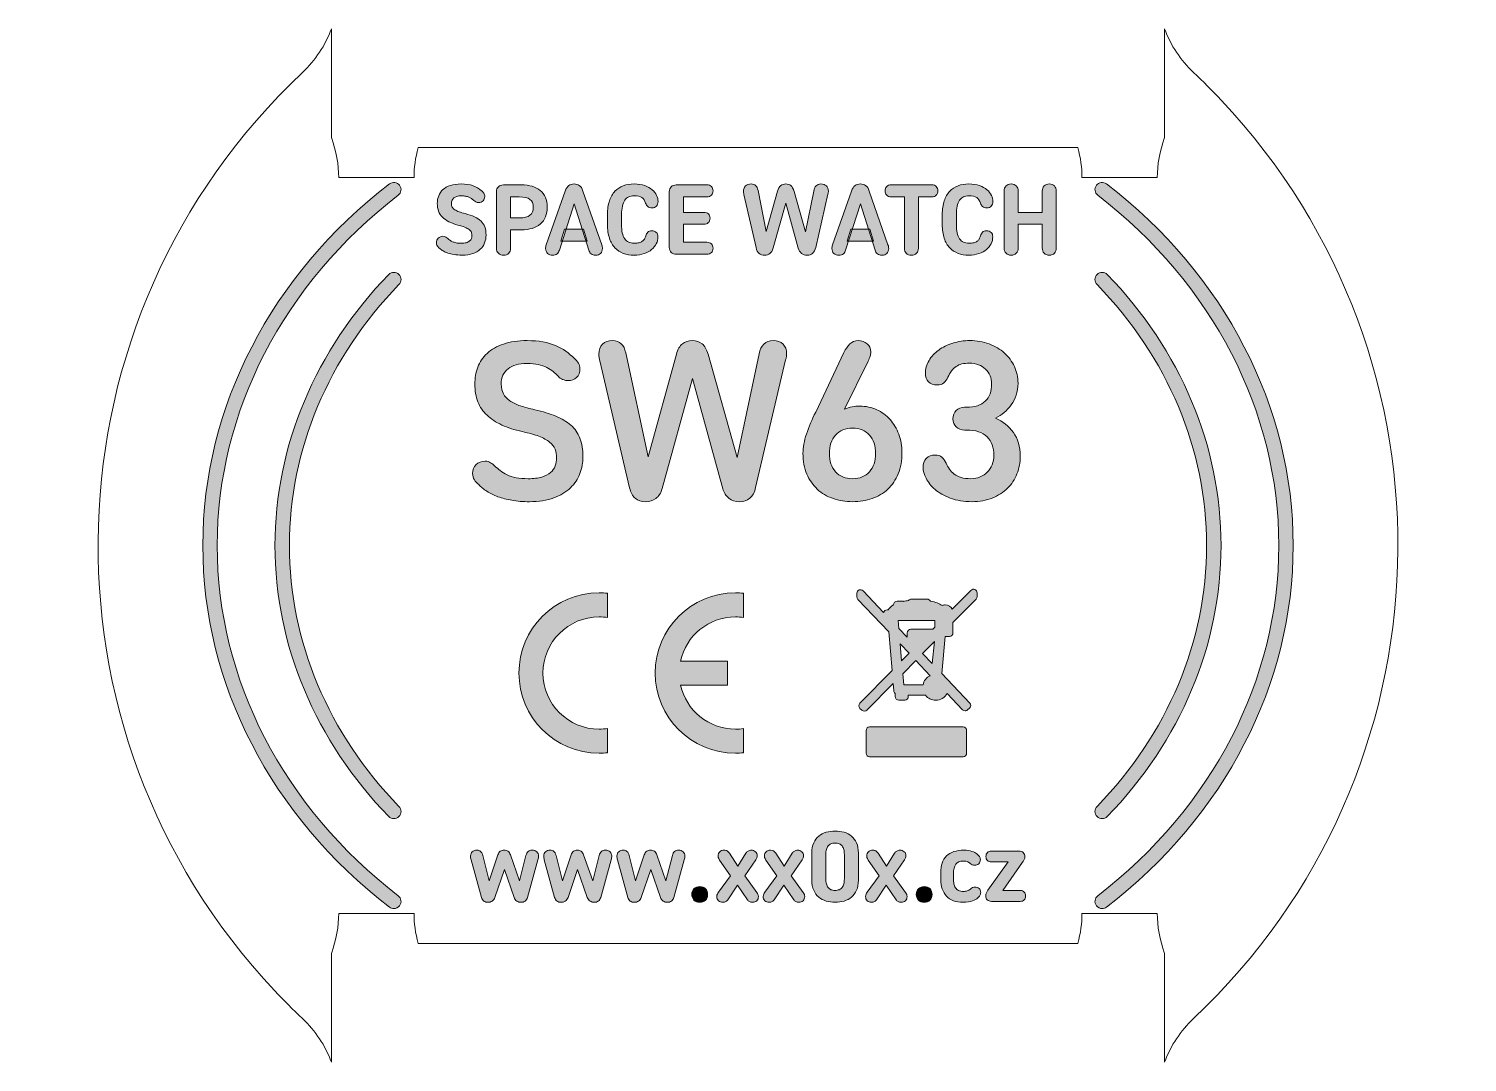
# Model space of a CAD drawing. Header units: millimetres. Extents: x -20 to 20, y -14.4 to 14.4.
import ezdxf

# ---------------------------------------------------------------- set-up
doc = ezdxf.new("R2010")
doc.units = ezdxf.units.MM
doc.header["$MEASUREMENT"] = 0
doc.layers.add('Layer 1', color=7, linetype='Continuous', lineweight=0)

# ---------------------------------------------------------------- blocks, each defined once
blk = doc.blocks.new('Block_0')
at = {"layer": 'Layer 1', "transparency": 33554687}
h = blk.add_hatch(color=7, dxfattribs=at)
h.dxf.hatch_style = 2
edge = h.paths.add_edge_path()
edge.add_spline(control_points=[(-6.575, 1.259), (-6.719, 1.284), (-6.848, 1.318), (-6.965, 1.36), (-7.081, 1.402), (-7.183, 1.452), (-7.272, 1.509), (-7.361, 1.566), (-7.437, 1.628), (-7.5, 1.696), (-7.547, 1.734), (-7.587, 1.778), (-7.621, 1.829), (-7.654, 1.88), (-7.671, 1.939), (-7.671, 2.007), (-7.671, 2.108), (-7.639, 2.19), (-7.573, 2.254), (-7.508, 2.317), (-7.422, 2.349), (-7.316, 2.349), (-7.257, 2.349), (-7.208, 2.335), (-7.167, 2.307), (-7.127, 2.28), (-7.09, 2.249), (-7.057, 2.216), (-7.006, 2.173), (-6.953, 2.13), (-6.898, 2.085), (-6.843, 2.041), (-6.78, 2.002), (-6.708, 1.968), (-6.636, 1.935), (-6.553, 1.908), (-6.458, 1.889), (-6.363, 1.87), (-6.252, 1.861), (-6.125, 1.861), (-5.973, 1.861), (-5.846, 1.875), (-5.745, 1.905), (-5.643, 1.935), (-5.562, 1.977), (-5.501, 2.032), (-5.439, 2.087), (-5.396, 2.149), (-5.371, 2.219), (-5.345, 2.288), (-5.333, 2.364), (-5.333, 2.444), (-5.333, 2.528), (-5.346, 2.607), (-5.374, 2.681), (-5.401, 2.755), (-5.452, 2.822), (-5.526, 2.881), (-5.6, 2.94), (-5.698, 2.994), (-5.821, 3.043), (-5.943, 3.091), (-6.1, 3.135), (-6.29, 3.172), (-6.501, 3.219), (-6.689, 3.28), (-6.854, 3.356), (-7.018, 3.433), (-7.157, 3.523), (-7.269, 3.629), (-7.381, 3.734), (-7.465, 3.859), (-7.522, 4.003), (-7.579, 4.146), (-7.608, 4.311), (-7.608, 4.497), (-7.608, 4.662), (-7.581, 4.818), (-7.526, 4.966), (-7.471, 5.114), (-7.384, 5.243), (-7.266, 5.353), (-7.148, 5.462), (-6.995, 5.549), (-6.809, 5.613), (-6.624, 5.676), (-6.404, 5.708), (-6.15, 5.708), (-5.829, 5.708), (-5.566, 5.662), (-5.361, 5.571), (-5.156, 5.48), (-4.98, 5.359), (-4.832, 5.207), (-4.79, 5.173), (-4.754, 5.132), (-4.724, 5.083), (-4.695, 5.035), (-4.68, 4.983), (-4.68, 4.928), (-4.68, 4.822), (-4.711, 4.74), (-4.772, 4.681), (-4.833, 4.622), (-4.912, 4.592), (-5.009, 4.592), (-5.06, 4.592), (-5.111, 4.604), (-5.162, 4.627), (-5.212, 4.65), (-5.253, 4.677), (-5.282, 4.706), (-5.328, 4.757), (-5.377, 4.803), (-5.428, 4.846), (-5.479, 4.888), (-5.538, 4.926), (-5.605, 4.96), (-5.673, 4.993), (-5.751, 5.02), (-5.84, 5.039), (-5.928, 5.058), (-6.034, 5.068), (-6.157, 5.068), (-6.381, 5.068), (-6.556, 5.019), (-6.683, 4.922), (-6.809, 4.824), (-6.873, 4.683), (-6.873, 4.497), (-6.873, 4.391), (-6.853, 4.302), (-6.812, 4.228), (-6.773, 4.154), (-6.712, 4.088), (-6.632, 4.031), (-6.552, 3.974), (-6.453, 3.927), (-6.337, 3.889), (-6.221, 3.851), (-6.087, 3.815), (-5.935, 3.781), (-5.715, 3.73), (-5.522, 3.671), (-5.355, 3.603), (-5.188, 3.536), (-5.048, 3.451), (-4.934, 3.35), (-4.819, 3.249), (-4.735, 3.127), (-4.68, 2.986), (-4.625, 2.844), (-4.598, 2.674), (-4.598, 2.475), (-4.598, 2.311), (-4.625, 2.153), (-4.68, 2.003), (-4.735, 1.853), (-4.824, 1.72), (-4.946, 1.604), (-5.069, 1.488), (-5.224, 1.395), (-5.412, 1.325), (-5.6, 1.256), (-5.825, 1.22), (-6.087, 1.22), (-6.269, 1.22), (-6.431, 1.233), (-6.575, 1.259)], knot_values=[0, 0, 0, 0, 1, 1, 1, 2, 2, 2, 3, 3, 3, 4, 4, 4, 5, 5, 5, 6, 6, 6, 7, 7, 7, 8, 8, 8, 9, 9, 9, 10, 10, 10, 11, 11, 11, 12, 12, 12, 13, 13, 13, 14, 14, 14, 15, 15, 15, 16, 16, 16, 17, 17, 17, 18, 18, 18, 19, 19, 19, 20, 20, 20, 21, 21, 21, 22, 22, 22, 23, 23, 23, 24, 24, 24, 25, 25, 25, 26, 26, 26, 27, 27, 27, 28, 28, 28, 29, 29, 29, 30, 30, 30, 31, 31, 31, 32, 32, 32, 33, 33, 33, 34, 34, 34, 35, 35, 35, 36, 36, 36, 37, 37, 37, 38, 38, 38, 39, 39, 39, 40, 40, 40, 41, 41, 41, 42, 42, 42, 43, 43, 43, 44, 44, 44, 45, 45, 45, 46, 46, 46, 47, 47, 47, 48, 48, 48, 49, 49, 49, 50, 50, 50, 51, 51, 51, 52, 52, 52, 53, 53, 53, 54, 54, 54, 55, 55, 55, 56, 56, 56, 56], degree=3, periodic=0)
h = blk.add_hatch(color=7, dxfattribs=at)
h.dxf.hatch_style = 2
edge = h.paths.add_edge_path()
edge.add_spline(control_points=[(-3.14, 1.316), (-3.216, 1.379), (-3.269, 1.476), (-3.298, 1.607), (-3.298, 1.607), (-4.129, 5.144), (-4.129, 5.144), (-4.137, 5.177), (-4.143, 5.209), (-4.148, 5.239), (-4.152, 5.268), (-4.154, 5.3), (-4.154, 5.334), (-4.154, 5.448), (-4.12, 5.539), (-4.052, 5.606), (-3.985, 5.674), (-3.89, 5.708), (-3.767, 5.708), (-3.674, 5.708), (-3.596, 5.679), (-3.533, 5.622), (-3.469, 5.565), (-3.427, 5.48), (-3.406, 5.365), (-3.406, 5.365), (-2.785, 2.469), (-2.785, 2.469), (-2.785, 2.469), (-1.993, 5.334), (-1.993, 5.334), (-1.955, 5.464), (-1.899, 5.56), (-1.825, 5.619), (-1.751, 5.678), (-1.657, 5.708), (-1.543, 5.708), (-1.441, 5.708), (-1.354, 5.678), (-1.28, 5.619), (-1.206, 5.56), (-1.15, 5.462), (-1.112, 5.327), (-1.112, 5.327), (-0.301, 2.45), (-0.301, 2.45), (-0.301, 2.45), (0.314, 5.34), (0.314, 5.34), (0.335, 5.454), (0.377, 5.544), (0.441, 5.609), (0.504, 5.675), (0.591, 5.708), (0.701, 5.708), (0.819, 5.708), (0.911, 5.675), (0.976, 5.609), (1.042, 5.544), (1.075, 5.456), (1.075, 5.346), (1.075, 5.317), (1.072, 5.287), (1.068, 5.258), (1.064, 5.228), (1.058, 5.198), (1.049, 5.169), (1.049, 5.169), (0.213, 1.614), (0.213, 1.614), (0.183, 1.483), (0.129, 1.384), (0.051, 1.319), (-0.027, 1.254), (-0.123, 1.22), (-0.237, 1.22), (-0.355, 1.22), (-0.455, 1.254), (-0.535, 1.319), (-0.615, 1.384), (-0.67, 1.472), (-0.7, 1.582), (-0.7, 1.582), (-1.549, 4.656), (-1.549, 4.656), (-1.549, 4.656), (-2.392, 1.588), (-2.392, 1.588), (-2.426, 1.461), (-2.484, 1.369), (-2.566, 1.309), (-2.649, 1.25), (-2.745, 1.22), (-2.855, 1.22), (-2.969, 1.22), (-3.064, 1.252), (-3.14, 1.316)], knot_values=[0, 0, 0, 0, 1, 1, 1, 2, 2, 2, 3, 3, 3, 4, 4, 4, 5, 5, 5, 6, 6, 6, 7, 7, 7, 8, 8, 8, 9, 9, 9, 10, 10, 10, 11, 11, 11, 12, 12, 12, 13, 13, 13, 14, 14, 14, 15, 15, 15, 16, 16, 16, 17, 17, 17, 18, 18, 18, 19, 19, 19, 20, 20, 20, 21, 21, 21, 22, 22, 22, 23, 23, 23, 24, 24, 24, 25, 25, 25, 26, 26, 26, 27, 27, 27, 28, 28, 28, 29, 29, 29, 30, 30, 30, 31, 31, 31, 32, 32, 32, 32], degree=3, periodic=0)
h = blk.add_hatch(color=7, dxfattribs=at)
h.dxf.hatch_style = 2
edge = h.paths.add_edge_path()
edge.add_spline(control_points=[(3.384, 2.054), (3.496, 2.183), (3.553, 2.353), (3.553, 2.564), (3.553, 2.776), (3.496, 2.945), (3.384, 3.074), (3.273, 3.203), (3.115, 3.268), (2.913, 3.268), (2.71, 3.268), (2.551, 3.203), (2.437, 3.074), (2.323, 2.945), (2.266, 2.776), (2.266, 2.564), (2.266, 2.353), (2.323, 2.183), (2.437, 2.054), (2.551, 1.925), (2.71, 1.861), (2.913, 1.861), (3.115, 1.861), (3.273, 1.925), (3.384, 2.054)], knot_values=[0, 0, 0, 0, 1, 1, 1, 2, 2, 2, 3, 3, 3, 4, 4, 4, 5, 5, 5, 6, 6, 6, 7, 7, 7, 8, 8, 8, 8], degree=3, periodic=0)
edge = h.paths.add_edge_path()
edge.add_spline(control_points=[(2.368, 1.309), (2.198, 1.369), (2.053, 1.455), (1.93, 1.569), (1.807, 1.683), (1.71, 1.824), (1.639, 1.991), (1.567, 2.157), (1.531, 2.351), (1.531, 2.571), (1.531, 2.731), (1.563, 2.91), (1.629, 3.106), (1.694, 3.303), (1.78, 3.506), (1.886, 3.717), (1.886, 3.717), (2.672, 5.378), (2.672, 5.378), (2.722, 5.475), (2.778, 5.554), (2.839, 5.616), (2.901, 5.677), (2.976, 5.708), (3.064, 5.708), (3.166, 5.708), (3.25, 5.679), (3.318, 5.622), (3.386, 5.565), (3.419, 5.488), (3.419, 5.391), (3.419, 5.353), (3.413, 5.314), (3.4, 5.274), (3.388, 5.233), (3.369, 5.188), (3.344, 5.137), (3.344, 5.137), (2.691, 3.794), (2.691, 3.794), (2.758, 3.827), (2.828, 3.851), (2.9, 3.864), (2.971, 3.876), (3.043, 3.882), (3.115, 3.882), (3.284, 3.882), (3.441, 3.85), (3.584, 3.784), (3.728, 3.718), (3.851, 3.628), (3.955, 3.512), (4.058, 3.395), (4.14, 3.258), (4.199, 3.1), (4.258, 2.941), (4.288, 2.769), (4.288, 2.583), (4.288, 2.364), (4.253, 2.168), (4.183, 1.997), (4.113, 1.826), (4.017, 1.683), (3.895, 1.569), (3.772, 1.455), (3.626, 1.369), (3.458, 1.309), (3.288, 1.25), (3.107, 1.22), (2.913, 1.22), (2.718, 1.22), (2.536, 1.25), (2.368, 1.309)], knot_values=[0, 0, 0, 0, 1, 1, 1, 2, 2, 2, 3, 3, 3, 4, 4, 4, 5, 5, 5, 6, 6, 6, 7, 7, 7, 8, 8, 8, 9, 9, 9, 10, 10, 10, 11, 11, 11, 12, 12, 12, 13, 13, 13, 14, 14, 14, 15, 15, 15, 16, 16, 16, 17, 17, 17, 18, 18, 18, 19, 19, 19, 20, 20, 20, 21, 21, 21, 22, 22, 22, 23, 23, 23, 24, 24, 24, 24], degree=3, periodic=0)
h = blk.add_hatch(color=7, dxfattribs=at)
h.dxf.hatch_style = 2
edge = h.paths.add_edge_path()
edge.add_spline(control_points=[(5.796, 3.303), (5.737, 3.359), (5.707, 3.435), (5.707, 3.528), (5.707, 3.625), (5.737, 3.703), (5.796, 3.762), (5.855, 3.821), (5.933, 3.851), (6.03, 3.851), (6.03, 3.851), (6.088, 3.851), (6.088, 3.851), (6.316, 3.851), (6.489, 3.908), (6.607, 4.022), (6.726, 4.136), (6.784, 4.297), (6.784, 4.504), (6.784, 4.584), (6.77, 4.659), (6.74, 4.729), (6.711, 4.798), (6.668, 4.859), (6.614, 4.912), (6.558, 4.965), (6.494, 5.006), (6.42, 5.036), (6.346, 5.066), (6.263, 5.08), (6.17, 5.08), (6.09, 5.08), (6.019, 5.073), (5.958, 5.058), (5.896, 5.043), (5.841, 5.019), (5.793, 4.985), (5.744, 4.951), (5.702, 4.91), (5.666, 4.862), (5.63, 4.813), (5.597, 4.755), (5.568, 4.687), (5.538, 4.628), (5.501, 4.577), (5.457, 4.535), (5.413, 4.493), (5.35, 4.472), (5.27, 4.472), (5.168, 4.472), (5.088, 4.501), (5.029, 4.56), (4.97, 4.62), (4.94, 4.698), (4.94, 4.795), (4.94, 4.922), (4.974, 5.041), (5.042, 5.153), (5.109, 5.265), (5.199, 5.362), (5.311, 5.444), (5.423, 5.527), (5.554, 5.591), (5.704, 5.638), (5.854, 5.684), (6.011, 5.708), (6.176, 5.708), (6.37, 5.708), (6.55, 5.677), (6.715, 5.616), (6.88, 5.554), (7.021, 5.47), (7.14, 5.362), (7.258, 5.255), (7.351, 5.129), (7.418, 4.985), (7.486, 4.842), (7.52, 4.687), (7.52, 4.523), (7.52, 4.4), (7.503, 4.289), (7.469, 4.19), (7.435, 4.091), (7.39, 4.001), (7.333, 3.92), (7.276, 3.84), (7.21, 3.768), (7.136, 3.705), (7.062, 3.642), (6.981, 3.589), (6.892, 3.547), (7.095, 3.458), (7.261, 3.326), (7.39, 3.15), (7.519, 2.975), (7.583, 2.754), (7.583, 2.488), (7.583, 2.315), (7.552, 2.151), (7.491, 1.997), (7.43, 1.843), (7.341, 1.709), (7.225, 1.595), (7.109, 1.481), (6.968, 1.39), (6.804, 1.322), (6.639, 1.255), (6.451, 1.22), (6.239, 1.22), (6.007, 1.22), (5.805, 1.254), (5.634, 1.319), (5.463, 1.384), (5.322, 1.466), (5.21, 1.563), (5.098, 1.66), (5.014, 1.763), (4.959, 1.873), (4.904, 1.983), (4.877, 2.082), (4.877, 2.171), (4.877, 2.277), (4.907, 2.361), (4.966, 2.425), (5.025, 2.488), (5.107, 2.52), (5.213, 2.52), (5.293, 2.52), (5.356, 2.499), (5.403, 2.457), (5.449, 2.414), (5.487, 2.359), (5.517, 2.292), (5.543, 2.237), (5.573, 2.183), (5.609, 2.13), (5.645, 2.077), (5.689, 2.031), (5.742, 1.991), (5.795, 1.95), (5.859, 1.919), (5.935, 1.896), (6.011, 1.872), (6.102, 1.861), (6.208, 1.861), (6.301, 1.861), (6.386, 1.877), (6.464, 1.912), (6.543, 1.945), (6.61, 1.991), (6.667, 2.048), (6.725, 2.105), (6.769, 2.172), (6.8, 2.251), (6.832, 2.329), (6.848, 2.414), (6.848, 2.507), (6.848, 2.731), (6.784, 2.905), (6.658, 3.03), (6.531, 3.155), (6.341, 3.217), (6.088, 3.217), (6.088, 3.217), (6.03, 3.217), (6.03, 3.217), (5.933, 3.217), (5.855, 3.245), (5.796, 3.303)], knot_values=[0, 0, 0, 0, 1, 1, 1, 2, 2, 2, 3, 3, 3, 4, 4, 4, 5, 5, 5, 6, 6, 6, 7, 7, 7, 8, 8, 8, 9, 9, 9, 10, 10, 10, 11, 11, 11, 12, 12, 12, 13, 13, 13, 14, 14, 14, 15, 15, 15, 16, 16, 16, 17, 17, 17, 18, 18, 18, 19, 19, 19, 20, 20, 20, 21, 21, 21, 22, 22, 22, 23, 23, 23, 24, 24, 24, 25, 25, 25, 26, 26, 26, 27, 27, 27, 28, 28, 28, 29, 29, 29, 30, 30, 30, 31, 31, 31, 32, 32, 32, 33, 33, 33, 34, 34, 34, 35, 35, 35, 36, 36, 36, 37, 37, 37, 38, 38, 38, 39, 39, 39, 40, 40, 40, 41, 41, 41, 42, 42, 42, 43, 43, 43, 44, 44, 44, 45, 45, 45, 46, 46, 46, 47, 47, 47, 48, 48, 48, 49, 49, 49, 50, 50, 50, 51, 51, 51, 52, 52, 52, 53, 53, 53, 54, 54, 54, 55, 55, 55, 56, 56, 56, 56], degree=3, periodic=0)
at = {"layer": 'Layer 1'}
for points, knots in [([(-6.575, 1.259), (-6.719, 1.284), (-6.848, 1.318), (-6.965, 1.36), (-7.081, 1.402), (-7.183, 1.452), (-7.272, 1.509), (-7.361, 1.566), (-7.437, 1.628), (-7.5, 1.696), (-7.547, 1.734), (-7.587, 1.778), (-7.621, 1.829), (-7.654, 1.88), (-7.671, 1.939), (-7.671, 2.007), (-7.671, 2.108), (-7.639, 2.19), (-7.573, 2.254), (-7.508, 2.317), (-7.422, 2.349), (-7.316, 2.349), (-7.257, 2.349), (-7.208, 2.335), (-7.167, 2.307), (-7.127, 2.28), (-7.09, 2.249), (-7.057, 2.216), (-7.006, 2.173), (-6.953, 2.13), (-6.898, 2.085), (-6.843, 2.041), (-6.78, 2.002), (-6.708, 1.968), (-6.636, 1.935), (-6.553, 1.908), (-6.458, 1.889), (-6.363, 1.87), (-6.252, 1.861), (-6.125, 1.861), (-5.973, 1.861), (-5.846, 1.875), (-5.745, 1.905), (-5.643, 1.935), (-5.562, 1.977), (-5.501, 2.032), (-5.439, 2.087), (-5.396, 2.149), (-5.371, 2.219), (-5.345, 2.288), (-5.333, 2.364), (-5.333, 2.444), (-5.333, 2.528), (-5.346, 2.607), (-5.374, 2.681), (-5.401, 2.755), (-5.452, 2.822), (-5.526, 2.881), (-5.6, 2.94), (-5.698, 2.994), (-5.821, 3.043), (-5.943, 3.091), (-6.1, 3.135), (-6.29, 3.172), (-6.501, 3.219), (-6.689, 3.28), (-6.854, 3.356), (-7.018, 3.433), (-7.157, 3.523), (-7.269, 3.629), (-7.381, 3.734), (-7.465, 3.859), (-7.522, 4.003), (-7.579, 4.146), (-7.608, 4.311), (-7.608, 4.497), (-7.608, 4.662), (-7.581, 4.818), (-7.526, 4.966), (-7.471, 5.114), (-7.384, 5.243), (-7.266, 5.353), (-7.148, 5.462), (-6.995, 5.549), (-6.809, 5.613), (-6.624, 5.676), (-6.404, 5.708), (-6.15, 5.708), (-5.829, 5.708), (-5.566, 5.662), (-5.361, 5.571), (-5.156, 5.48), (-4.98, 5.359), (-4.832, 5.207), (-4.79, 5.173), (-4.754, 5.132), (-4.724, 5.083), (-4.695, 5.035), (-4.68, 4.983), (-4.68, 4.928), (-4.68, 4.822), (-4.711, 4.74), (-4.772, 4.681), (-4.833, 4.622), (-4.912, 4.592), (-5.009, 4.592), (-5.06, 4.592), (-5.111, 4.604), (-5.162, 4.627), (-5.212, 4.65), (-5.253, 4.677), (-5.282, 4.706), (-5.328, 4.757), (-5.377, 4.803), (-5.428, 4.846), (-5.479, 4.888), (-5.538, 4.926), (-5.605, 4.96), (-5.673, 4.993), (-5.751, 5.02), (-5.84, 5.039), (-5.928, 5.058), (-6.034, 5.068), (-6.157, 5.068), (-6.381, 5.068), (-6.556, 5.019), (-6.683, 4.922), (-6.809, 4.824), (-6.873, 4.683), (-6.873, 4.497), (-6.873, 4.391), (-6.853, 4.302), (-6.812, 4.228), (-6.773, 4.154), (-6.712, 4.088), (-6.632, 4.031), (-6.552, 3.974), (-6.453, 3.927), (-6.337, 3.889), (-6.221, 3.851), (-6.087, 3.815), (-5.935, 3.781), (-5.715, 3.73), (-5.522, 3.671), (-5.355, 3.603), (-5.188, 3.536), (-5.048, 3.451), (-4.934, 3.35), (-4.819, 3.249), (-4.735, 3.127), (-4.68, 2.986), (-4.625, 2.844), (-4.598, 2.674), (-4.598, 2.475), (-4.598, 2.311), (-4.625, 2.153), (-4.68, 2.003), (-4.735, 1.853), (-4.824, 1.72), (-4.946, 1.604), (-5.069, 1.488), (-5.224, 1.395), (-5.412, 1.325), (-5.6, 1.256), (-5.825, 1.22), (-6.087, 1.22), (-6.269, 1.22), (-6.431, 1.233), (-6.575, 1.259)], [0, 0, 0, 0, 1, 1, 1, 2, 2, 2, 3, 3, 3, 4, 4, 4, 5, 5, 5, 6, 6, 6, 7, 7, 7, 8, 8, 8, 9, 9, 9, 10, 10, 10, 11, 11, 11, 12, 12, 12, 13, 13, 13, 14, 14, 14, 15, 15, 15, 16, 16, 16, 17, 17, 17, 18, 18, 18, 19, 19, 19, 20, 20, 20, 21, 21, 21, 22, 22, 22, 23, 23, 23, 24, 24, 24, 25, 25, 25, 26, 26, 26, 27, 27, 27, 28, 28, 28, 29, 29, 29, 30, 30, 30, 31, 31, 31, 32, 32, 32, 33, 33, 33, 34, 34, 34, 35, 35, 35, 36, 36, 36, 37, 37, 37, 38, 38, 38, 39, 39, 39, 40, 40, 40, 41, 41, 41, 42, 42, 42, 43, 43, 43, 44, 44, 44, 45, 45, 45, 46, 46, 46, 47, 47, 47, 48, 48, 48, 49, 49, 49, 50, 50, 50, 51, 51, 51, 52, 52, 52, 53, 53, 53, 54, 54, 54, 55, 55, 55, 56, 56, 56, 56]), ([(-3.14, 1.316), (-3.216, 1.379), (-3.269, 1.476), (-3.298, 1.607), (-3.298, 1.607), (-4.129, 5.144), (-4.129, 5.144), (-4.137, 5.177), (-4.143, 5.209), (-4.148, 5.239), (-4.152, 5.268), (-4.154, 5.3), (-4.154, 5.334), (-4.154, 5.448), (-4.12, 5.539), (-4.052, 5.606), (-3.985, 5.674), (-3.89, 5.708), (-3.767, 5.708), (-3.674, 5.708), (-3.596, 5.679), (-3.533, 5.622), (-3.469, 5.565), (-3.427, 5.48), (-3.406, 5.365), (-3.406, 5.365), (-2.785, 2.469), (-2.785, 2.469), (-2.785, 2.469), (-1.993, 5.334), (-1.993, 5.334), (-1.955, 5.464), (-1.899, 5.56), (-1.825, 5.619), (-1.751, 5.678), (-1.657, 5.708), (-1.543, 5.708), (-1.441, 5.708), (-1.354, 5.678), (-1.28, 5.619), (-1.206, 5.56), (-1.15, 5.462), (-1.112, 5.327), (-1.112, 5.327), (-0.301, 2.45), (-0.301, 2.45), (-0.301, 2.45), (0.314, 5.34), (0.314, 5.34), (0.335, 5.454), (0.377, 5.544), (0.441, 5.609), (0.504, 5.675), (0.591, 5.708), (0.701, 5.708), (0.819, 5.708), (0.911, 5.675), (0.976, 5.609), (1.042, 5.544), (1.075, 5.456), (1.075, 5.346), (1.075, 5.317), (1.072, 5.287), (1.068, 5.258), (1.064, 5.228), (1.058, 5.198), (1.049, 5.169), (1.049, 5.169), (0.213, 1.614), (0.213, 1.614), (0.183, 1.483), (0.129, 1.384), (0.051, 1.319), (-0.027, 1.254), (-0.123, 1.22), (-0.237, 1.22), (-0.355, 1.22), (-0.455, 1.254), (-0.535, 1.319), (-0.615, 1.384), (-0.67, 1.472), (-0.7, 1.582), (-0.7, 1.582), (-1.549, 4.656), (-1.549, 4.656), (-1.549, 4.656), (-2.392, 1.588), (-2.392, 1.588), (-2.426, 1.461), (-2.484, 1.369), (-2.566, 1.309), (-2.649, 1.25), (-2.745, 1.22), (-2.855, 1.22), (-2.969, 1.22), (-3.064, 1.252), (-3.14, 1.316)], [0, 0, 0, 0, 1, 1, 1, 2, 2, 2, 3, 3, 3, 4, 4, 4, 5, 5, 5, 6, 6, 6, 7, 7, 7, 8, 8, 8, 9, 9, 9, 10, 10, 10, 11, 11, 11, 12, 12, 12, 13, 13, 13, 14, 14, 14, 15, 15, 15, 16, 16, 16, 17, 17, 17, 18, 18, 18, 19, 19, 19, 20, 20, 20, 21, 21, 21, 22, 22, 22, 23, 23, 23, 24, 24, 24, 25, 25, 25, 26, 26, 26, 27, 27, 27, 28, 28, 28, 29, 29, 29, 30, 30, 30, 31, 31, 31, 32, 32, 32, 32]), ([(2.368, 1.309), (2.198, 1.369), (2.053, 1.455), (1.93, 1.569), (1.807, 1.683), (1.71, 1.824), (1.639, 1.991), (1.567, 2.157), (1.531, 2.351), (1.531, 2.571), (1.531, 2.731), (1.563, 2.91), (1.629, 3.106), (1.694, 3.303), (1.78, 3.506), (1.886, 3.717), (1.886, 3.717), (2.672, 5.378), (2.672, 5.378), (2.722, 5.475), (2.778, 5.554), (2.839, 5.616), (2.901, 5.677), (2.976, 5.708), (3.064, 5.708), (3.166, 5.708), (3.25, 5.679), (3.318, 5.622), (3.386, 5.565), (3.419, 5.488), (3.419, 5.391), (3.419, 5.353), (3.413, 5.314), (3.4, 5.274), (3.388, 5.233), (3.369, 5.188), (3.344, 5.137), (3.344, 5.137), (2.691, 3.794), (2.691, 3.794), (2.758, 3.827), (2.828, 3.851), (2.9, 3.864), (2.971, 3.876), (3.043, 3.882), (3.115, 3.882), (3.284, 3.882), (3.441, 3.85), (3.584, 3.784), (3.728, 3.718), (3.851, 3.628), (3.955, 3.512), (4.058, 3.395), (4.14, 3.258), (4.199, 3.1), (4.258, 2.941), (4.288, 2.769), (4.288, 2.583), (4.288, 2.364), (4.253, 2.168), (4.183, 1.997), (4.113, 1.826), (4.017, 1.683), (3.895, 1.569), (3.772, 1.455), (3.626, 1.369), (3.458, 1.309), (3.288, 1.25), (3.107, 1.22), (2.913, 1.22), (2.718, 1.22), (2.536, 1.25), (2.368, 1.309)], [0, 0, 0, 0, 1, 1, 1, 2, 2, 2, 3, 3, 3, 4, 4, 4, 5, 5, 5, 6, 6, 6, 7, 7, 7, 8, 8, 8, 9, 9, 9, 10, 10, 10, 11, 11, 11, 12, 12, 12, 13, 13, 13, 14, 14, 14, 15, 15, 15, 16, 16, 16, 17, 17, 17, 18, 18, 18, 19, 19, 19, 20, 20, 20, 21, 21, 21, 22, 22, 22, 23, 23, 23, 24, 24, 24, 24]), ([(5.796, 3.303), (5.737, 3.359), (5.707, 3.435), (5.707, 3.528), (5.707, 3.625), (5.737, 3.703), (5.796, 3.762), (5.855, 3.821), (5.933, 3.851), (6.03, 3.851), (6.03, 3.851), (6.088, 3.851), (6.088, 3.851), (6.316, 3.851), (6.489, 3.908), (6.607, 4.022), (6.726, 4.136), (6.784, 4.297), (6.784, 4.504), (6.784, 4.584), (6.77, 4.659), (6.74, 4.729), (6.711, 4.798), (6.668, 4.859), (6.614, 4.912), (6.558, 4.965), (6.494, 5.006), (6.42, 5.036), (6.346, 5.066), (6.263, 5.08), (6.17, 5.08), (6.09, 5.08), (6.019, 5.073), (5.958, 5.058), (5.896, 5.043), (5.841, 5.019), (5.793, 4.985), (5.744, 4.951), (5.702, 4.91), (5.666, 4.862), (5.63, 4.813), (5.597, 4.755), (5.568, 4.687), (5.538, 4.628), (5.501, 4.577), (5.457, 4.535), (5.413, 4.493), (5.35, 4.472), (5.27, 4.472), (5.168, 4.472), (5.088, 4.501), (5.029, 4.56), (4.97, 4.62), (4.94, 4.698), (4.94, 4.795), (4.94, 4.922), (4.974, 5.041), (5.042, 5.153), (5.109, 5.265), (5.199, 5.362), (5.311, 5.444), (5.423, 5.527), (5.554, 5.591), (5.704, 5.638), (5.854, 5.684), (6.011, 5.708), (6.176, 5.708), (6.37, 5.708), (6.55, 5.677), (6.715, 5.616), (6.88, 5.554), (7.021, 5.47), (7.14, 5.362), (7.258, 5.255), (7.351, 5.129), (7.418, 4.985), (7.486, 4.842), (7.52, 4.687), (7.52, 4.523), (7.52, 4.4), (7.503, 4.289), (7.469, 4.19), (7.435, 4.091), (7.39, 4.001), (7.333, 3.92), (7.276, 3.84), (7.21, 3.768), (7.136, 3.705), (7.062, 3.642), (6.981, 3.589), (6.892, 3.547), (7.095, 3.458), (7.261, 3.326), (7.39, 3.15), (7.519, 2.975), (7.583, 2.754), (7.583, 2.488), (7.583, 2.315), (7.552, 2.151), (7.491, 1.997), (7.43, 1.843), (7.341, 1.709), (7.225, 1.595), (7.109, 1.481), (6.968, 1.39), (6.804, 1.322), (6.639, 1.255), (6.451, 1.22), (6.239, 1.22), (6.007, 1.22), (5.805, 1.254), (5.634, 1.319), (5.463, 1.384), (5.322, 1.466), (5.21, 1.563), (5.098, 1.66), (5.014, 1.763), (4.959, 1.873), (4.904, 1.983), (4.877, 2.082), (4.877, 2.171), (4.877, 2.277), (4.907, 2.361), (4.966, 2.425), (5.025, 2.488), (5.107, 2.52), (5.213, 2.52), (5.293, 2.52), (5.356, 2.499), (5.403, 2.457), (5.449, 2.414), (5.487, 2.359), (5.517, 2.292), (5.543, 2.237), (5.573, 2.183), (5.609, 2.13), (5.645, 2.077), (5.689, 2.031), (5.742, 1.991), (5.795, 1.95), (5.859, 1.919), (5.935, 1.896), (6.011, 1.872), (6.102, 1.861), (6.208, 1.861), (6.301, 1.861), (6.386, 1.877), (6.464, 1.912), (6.543, 1.945), (6.61, 1.991), (6.667, 2.048), (6.725, 2.105), (6.769, 2.172), (6.8, 2.251), (6.832, 2.329), (6.848, 2.414), (6.848, 2.507), (6.848, 2.731), (6.784, 2.905), (6.658, 3.03), (6.531, 3.155), (6.341, 3.217), (6.088, 3.217), (6.088, 3.217), (6.03, 3.217), (6.03, 3.217), (5.933, 3.217), (5.855, 3.245), (5.796, 3.303)], [0, 0, 0, 0, 1, 1, 1, 2, 2, 2, 3, 3, 3, 4, 4, 4, 5, 5, 5, 6, 6, 6, 7, 7, 7, 8, 8, 8, 9, 9, 9, 10, 10, 10, 11, 11, 11, 12, 12, 12, 13, 13, 13, 14, 14, 14, 15, 15, 15, 16, 16, 16, 17, 17, 17, 18, 18, 18, 19, 19, 19, 20, 20, 20, 21, 21, 21, 22, 22, 22, 23, 23, 23, 24, 24, 24, 25, 25, 25, 26, 26, 26, 27, 27, 27, 28, 28, 28, 29, 29, 29, 30, 30, 30, 31, 31, 31, 32, 32, 32, 33, 33, 33, 34, 34, 34, 35, 35, 35, 36, 36, 36, 37, 37, 37, 38, 38, 38, 39, 39, 39, 40, 40, 40, 41, 41, 41, 42, 42, 42, 43, 43, 43, 44, 44, 44, 45, 45, 45, 46, 46, 46, 47, 47, 47, 48, 48, 48, 49, 49, 49, 50, 50, 50, 51, 51, 51, 52, 52, 52, 53, 53, 53, 54, 54, 54, 55, 55, 55, 56, 56, 56, 56]), ([(3.384, 2.054), (3.496, 2.183), (3.553, 2.353), (3.553, 2.564), (3.553, 2.776), (3.496, 2.945), (3.384, 3.074), (3.273, 3.203), (3.115, 3.268), (2.913, 3.268), (2.71, 3.268), (2.551, 3.203), (2.437, 3.074), (2.323, 2.945), (2.266, 2.776), (2.266, 2.564), (2.266, 2.353), (2.323, 2.183), (2.437, 2.054), (2.551, 1.925), (2.71, 1.861), (2.913, 1.861), (3.115, 1.861), (3.273, 1.925), (3.384, 2.054)], [0, 0, 0, 0, 1, 1, 1, 2, 2, 2, 3, 3, 3, 4, 4, 4, 5, 5, 5, 6, 6, 6, 7, 7, 7, 8, 8, 8, 8])]:
    blk.add_open_spline(points, degree=3, knots=knots, dxfattribs=at)
blk = doc.blocks.new('Block_1')
at = {"layer": 'Layer 1', "transparency": 33554687}
h = blk.add_hatch(color=7, dxfattribs=at)
h.dxf.hatch_style = 2
edge = h.paths.add_edge_path()
edge.add_spline(control_points=[(-8.188, 8.105), (-8.254, 8.115), (-8.311, 8.129), (-8.361, 8.146), (-8.41, 8.164), (-8.453, 8.184), (-8.488, 8.205), (-8.523, 8.227), (-8.554, 8.249), (-8.58, 8.271), (-8.607, 8.29), (-8.629, 8.313), (-8.649, 8.341), (-8.669, 8.369), (-8.679, 8.401), (-8.679, 8.436), (-8.679, 8.488), (-8.661, 8.531), (-8.627, 8.563), (-8.592, 8.596), (-8.549, 8.613), (-8.496, 8.613), (-8.465, 8.613), (-8.439, 8.606), (-8.418, 8.593), (-8.398, 8.58), (-8.379, 8.566), (-8.362, 8.551), (-8.345, 8.536), (-8.326, 8.521), (-8.305, 8.505), (-8.283, 8.489), (-8.258, 8.475), (-8.229, 8.463), (-8.2, 8.451), (-8.166, 8.44), (-8.127, 8.432), (-8.088, 8.424), (-8.041, 8.419), (-7.987, 8.419), (-7.931, 8.419), (-7.884, 8.425), (-7.845, 8.436), (-7.807, 8.447), (-7.776, 8.463), (-7.753, 8.484), (-7.73, 8.504), (-7.713, 8.527), (-7.703, 8.552), (-7.693, 8.578), (-7.687, 8.605), (-7.687, 8.635), (-7.687, 8.669), (-7.693, 8.699), (-7.704, 8.726), (-7.715, 8.753), (-7.736, 8.778), (-7.767, 8.802), (-7.798, 8.825), (-7.838, 8.847), (-7.889, 8.867), (-7.939, 8.888), (-8.003, 8.908), (-8.079, 8.926), (-8.174, 8.952), (-8.258, 8.984), (-8.33, 9.02), (-8.402, 9.056), (-8.462, 9.099), (-8.511, 9.147), (-8.559, 9.196), (-8.595, 9.251), (-8.618, 9.314), (-8.642, 9.377), (-8.653, 9.448), (-8.653, 9.528), (-8.653, 9.605), (-8.64, 9.676), (-8.614, 9.742), (-8.588, 9.809), (-8.548, 9.866), (-8.495, 9.915), (-8.442, 9.963), (-8.373, 10.001), (-8.289, 10.029), (-8.205, 10.057), (-8.105, 10.071), (-7.99, 10.071), (-7.859, 10.071), (-7.749, 10.055), (-7.658, 10.022), (-7.567, 9.99), (-7.489, 9.944), (-7.424, 9.884), (-7.398, 9.865), (-7.376, 9.842), (-7.358, 9.815), (-7.341, 9.788), (-7.332, 9.759), (-7.332, 9.727), (-7.332, 9.675), (-7.347, 9.633), (-7.378, 9.601), (-7.409, 9.569), (-7.45, 9.554), (-7.503, 9.554), (-7.527, 9.554), (-7.551, 9.559), (-7.577, 9.572), (-7.602, 9.584), (-7.623, 9.597), (-7.64, 9.612), (-7.658, 9.631), (-7.678, 9.648), (-7.7, 9.663), (-7.721, 9.678), (-7.746, 9.691), (-7.773, 9.703), (-7.8, 9.716), (-7.83, 9.725), (-7.865, 9.731), (-7.9, 9.738), (-7.941, 9.741), (-7.99, 9.741), (-8.078, 9.741), (-8.145, 9.722), (-8.191, 9.683), (-8.238, 9.645), (-8.261, 9.594), (-8.261, 9.528), (-8.261, 9.491), (-8.253, 9.458), (-8.238, 9.43), (-8.222, 9.402), (-8.198, 9.377), (-8.166, 9.354), (-8.134, 9.332), (-8.095, 9.312), (-8.047, 9.295), (-7.999, 9.277), (-7.944, 9.26), (-7.88, 9.246), (-7.78, 9.219), (-7.693, 9.189), (-7.619, 9.156), (-7.545, 9.122), (-7.484, 9.083), (-7.435, 9.037), (-7.387, 8.991), (-7.351, 8.937), (-7.329, 8.875), (-7.306, 8.812), (-7.295, 8.738), (-7.295, 8.652), (-7.295, 8.573), (-7.308, 8.5), (-7.334, 8.43), (-7.361, 8.362), (-7.401, 8.302), (-7.456, 8.251), (-7.511, 8.201), (-7.581, 8.161), (-7.665, 8.132), (-7.749, 8.104), (-7.848, 8.089), (-7.962, 8.089), (-8.048, 8.089), (-8.123, 8.094), (-8.188, 8.105)], knot_values=[0, 0, 0, 0, 1, 1, 1, 2, 2, 2, 3, 3, 3, 4, 4, 4, 5, 5, 5, 6, 6, 6, 7, 7, 7, 8, 8, 8, 9, 9, 9, 10, 10, 10, 11, 11, 11, 12, 12, 12, 13, 13, 13, 14, 14, 14, 15, 15, 15, 16, 16, 16, 17, 17, 17, 18, 18, 18, 19, 19, 19, 20, 20, 20, 21, 21, 21, 22, 22, 22, 23, 23, 23, 24, 24, 24, 25, 25, 25, 26, 26, 26, 27, 27, 27, 28, 28, 28, 29, 29, 29, 30, 30, 30, 31, 31, 31, 32, 32, 32, 33, 33, 33, 34, 34, 34, 35, 35, 35, 36, 36, 36, 37, 37, 37, 38, 38, 38, 39, 39, 39, 40, 40, 40, 41, 41, 41, 42, 42, 42, 43, 43, 43, 44, 44, 44, 45, 45, 45, 46, 46, 46, 47, 47, 47, 48, 48, 48, 49, 49, 49, 50, 50, 50, 51, 51, 51, 52, 52, 52, 53, 53, 53, 54, 54, 54, 55, 55, 55, 56, 56, 56, 56], degree=3, periodic=0)
h = blk.add_hatch(color=7, dxfattribs=at)
h.dxf.hatch_style = 2
edge = h.paths.add_edge_path()
edge.add_spline(control_points=[(-6.369, 9.125), (-6.232, 9.125), (-6.134, 9.149), (-6.073, 9.198), (-6.013, 9.246), (-5.982, 9.323), (-5.982, 9.428), (-5.982, 9.521), (-6.013, 9.592), (-6.073, 9.64), (-6.134, 9.689), (-6.232, 9.713), (-6.369, 9.713), (-6.369, 9.713), (-6.612, 9.713), (-6.612, 9.713), (-6.612, 9.713), (-6.612, 9.125), (-6.612, 9.125), (-6.612, 9.125), (-6.369, 9.125), (-6.369, 9.125)], knot_values=[0, 0, 0, 0, 1, 1, 1, 2, 2, 2, 3, 3, 3, 4, 4, 4, 5, 5, 5, 6, 6, 6, 7, 7, 7, 7], degree=3, periodic=0)
edge = h.paths.add_edge_path()
edge.add_spline(control_points=[(-5.783, 8.957), (-5.912, 8.849), (-6.088, 8.795), (-6.313, 8.795), (-6.313, 8.795), (-6.612, 8.795), (-6.612, 8.795), (-6.612, 8.795), (-6.612, 8.28), (-6.612, 8.28), (-6.612, 8.222), (-6.629, 8.175), (-6.664, 8.141), (-6.698, 8.106), (-6.745, 8.089), (-6.802, 8.089), (-6.866, 8.089), (-6.915, 8.106), (-6.951, 8.141), (-6.986, 8.175), (-7.004, 8.222), (-7.004, 8.28), (-7.004, 8.28), (-7.004, 9.856), (-7.004, 9.856), (-7.004, 9.914), (-6.987, 9.96), (-6.952, 9.995), (-6.918, 10.029), (-6.872, 10.046), (-6.814, 10.046), (-6.814, 10.046), (-6.313, 10.046), (-6.313, 10.046), (-6.2, 10.046), (-6.1, 10.033), (-6.011, 10.007), (-5.923, 9.981), (-5.847, 9.942), (-5.785, 9.891), (-5.722, 9.84), (-5.674, 9.775), (-5.64, 9.699), (-5.607, 9.623), (-5.59, 9.532), (-5.59, 9.428), (-5.59, 9.222), (-5.655, 9.065), (-5.783, 8.957)], knot_values=[0, 0, 0, 0, 1, 1, 1, 2, 2, 2, 3, 3, 3, 4, 4, 4, 5, 5, 5, 6, 6, 6, 7, 7, 7, 8, 8, 8, 9, 9, 9, 10, 10, 10, 11, 11, 11, 12, 12, 12, 13, 13, 13, 14, 14, 14, 15, 15, 15, 16, 16, 16, 16], degree=3, periodic=0)
h = blk.add_hatch(color=7, dxfattribs=at)
h.dxf.hatch_style = 2
edge = h.paths.add_edge_path()
edge.add_spline(control_points=[(-4.478, 8.481), (-4.478, 8.481), (-5.212, 8.481), (-5.212, 8.481), (-5.212, 8.481), (-5.106, 8.809), (-5.106, 8.809), (-5.106, 8.809), (-4.585, 8.809), (-4.585, 8.809), (-4.585, 8.809), (-4.478, 8.481), (-4.478, 8.481)], knot_values=[0, 0, 0, 0, 1, 1, 1, 2, 2, 2, 3, 3, 3, 4, 4, 4, 4], degree=3, periodic=0)
edge = h.paths.add_edge_path()
edge.add_spline(control_points=[(-4.845, 9.52), (-4.845, 9.52), (-5.254, 8.226), (-5.254, 8.226), (-5.267, 8.183), (-5.289, 8.15), (-5.318, 8.126), (-5.348, 8.101), (-5.39, 8.089), (-5.444, 8.089), (-5.5, 8.089), (-5.547, 8.106), (-5.583, 8.139), (-5.619, 8.173), (-5.638, 8.217), (-5.638, 8.271), (-5.638, 8.286), (-5.636, 8.302), (-5.633, 8.319), (-5.631, 8.335), (-5.625, 8.353), (-5.618, 8.372), (-5.618, 8.372), (-5.094, 9.875), (-5.094, 9.875), (-5.068, 9.946), (-5.034, 9.997), (-4.992, 10.027), (-4.95, 10.057), (-4.9, 10.071), (-4.842, 10.071), (-4.788, 10.071), (-4.74, 10.057), (-4.698, 10.029), (-4.656, 10.001), (-4.622, 9.95), (-4.596, 9.875), (-4.596, 9.875), (-4.075, 8.377), (-4.075, 8.377), (-4.068, 8.359), (-4.063, 8.341), (-4.06, 8.323), (-4.057, 8.305), (-4.056, 8.289), (-4.056, 8.274), (-4.056, 8.218), (-4.073, 8.173), (-4.107, 8.139), (-4.142, 8.106), (-4.187, 8.089), (-4.243, 8.089), (-4.295, 8.089), (-4.338, 8.101), (-4.369, 8.126), (-4.401, 8.15), (-4.423, 8.183), (-4.436, 8.226), (-4.436, 8.226), (-4.845, 9.52), (-4.845, 9.52)], knot_values=[0, 0, 0, 0, 1, 1, 1, 2, 2, 2, 3, 3, 3, 4, 4, 4, 5, 5, 5, 6, 6, 6, 7, 7, 7, 8, 8, 8, 9, 9, 9, 10, 10, 10, 11, 11, 11, 12, 12, 12, 13, 13, 13, 14, 14, 14, 15, 15, 15, 16, 16, 16, 17, 17, 17, 18, 18, 18, 19, 19, 19, 20, 20, 20, 20], degree=3, periodic=0)
h = blk.add_hatch(color=7, dxfattribs=at)
h.dxf.hatch_style = 2
edge = h.paths.add_edge_path()
edge.add_spline(control_points=[(-3.473, 8.139), (-3.565, 8.173), (-3.643, 8.224), (-3.707, 8.293), (-3.771, 8.363), (-3.822, 8.451), (-3.858, 8.559), (-3.895, 8.668), (-3.913, 8.796), (-3.913, 8.943), (-3.913, 8.943), (-3.913, 9.217), (-3.913, 9.217), (-3.913, 9.367), (-3.895, 9.495), (-3.858, 9.603), (-3.822, 9.71), (-3.771, 9.798), (-3.707, 9.867), (-3.643, 9.936), (-3.565, 9.987), (-3.473, 10.021), (-3.382, 10.055), (-3.282, 10.071), (-3.174, 10.071), (-3.058, 10.071), (-2.959, 10.057), (-2.876, 10.027), (-2.792, 9.997), (-2.723, 9.958), (-2.668, 9.912), (-2.613, 9.865), (-2.572, 9.813), (-2.545, 9.755), (-2.518, 9.697), (-2.505, 9.64), (-2.505, 9.584), (-2.505, 9.53), (-2.52, 9.487), (-2.549, 9.455), (-2.579, 9.424), (-2.62, 9.408), (-2.672, 9.408), (-2.725, 9.408), (-2.763, 9.419), (-2.789, 9.441), (-2.814, 9.464), (-2.835, 9.496), (-2.852, 9.539), (-2.872, 9.608), (-2.906, 9.659), (-2.954, 9.692), (-3.002, 9.725), (-3.075, 9.741), (-3.174, 9.741), (-3.23, 9.741), (-3.279, 9.731), (-3.322, 9.712), (-3.365, 9.692), (-3.401, 9.661), (-3.431, 9.618), (-3.461, 9.575), (-3.484, 9.52), (-3.498, 9.454), (-3.513, 9.388), (-3.521, 9.309), (-3.521, 9.217), (-3.521, 9.217), (-3.521, 8.943), (-3.521, 8.943), (-3.521, 8.854), (-3.514, 8.775), (-3.5, 8.709), (-3.486, 8.643), (-3.464, 8.589), (-3.434, 8.547), (-3.404, 8.505), (-3.367, 8.473), (-3.323, 8.452), (-3.28, 8.43), (-3.23, 8.419), (-3.174, 8.419), (-3.12, 8.419), (-3.074, 8.424), (-3.036, 8.434), (-2.999, 8.443), (-2.968, 8.456), (-2.944, 8.474), (-2.92, 8.492), (-2.9, 8.513), (-2.885, 8.538), (-2.87, 8.563), (-2.858, 8.592), (-2.849, 8.624), (-2.834, 8.663), (-2.815, 8.697), (-2.792, 8.725), (-2.768, 8.753), (-2.73, 8.767), (-2.678, 8.767), (-2.628, 8.767), (-2.587, 8.752), (-2.555, 8.723), (-2.523, 8.694), (-2.507, 8.653), (-2.507, 8.599), (-2.507, 8.531), (-2.523, 8.467), (-2.553, 8.407), (-2.584, 8.346), (-2.628, 8.292), (-2.684, 8.244), (-2.74, 8.197), (-2.809, 8.159), (-2.892, 8.131), (-2.975, 8.103), (-3.069, 8.089), (-3.174, 8.089), (-3.282, 8.089), (-3.382, 8.106), (-3.473, 8.139)], knot_values=[0, 0, 0, 0, 1, 1, 1, 2, 2, 2, 3, 3, 3, 4, 4, 4, 5, 5, 5, 6, 6, 6, 7, 7, 7, 8, 8, 8, 9, 9, 9, 10, 10, 10, 11, 11, 11, 12, 12, 12, 13, 13, 13, 14, 14, 14, 15, 15, 15, 16, 16, 16, 17, 17, 17, 18, 18, 18, 19, 19, 19, 20, 20, 20, 21, 21, 21, 22, 22, 22, 23, 23, 23, 24, 24, 24, 25, 25, 25, 26, 26, 26, 27, 27, 27, 28, 28, 28, 29, 29, 29, 30, 30, 30, 31, 31, 31, 32, 32, 32, 33, 33, 33, 34, 34, 34, 35, 35, 35, 36, 36, 36, 37, 37, 37, 38, 38, 38, 39, 39, 39, 40, 40, 40, 40], degree=3, periodic=0)
h = blk.add_hatch(color=7, dxfattribs=at)
h.dxf.hatch_style = 2
edge = h.paths.add_edge_path()
edge.add_spline(control_points=[(-1.144, 10.046), (-1.093, 10.046), (-1.052, 10.031), (-1.021, 10.001), (-0.989, 9.971), (-0.973, 9.932), (-0.973, 9.881), (-0.973, 9.831), (-0.989, 9.79), (-1.021, 9.759), (-1.052, 9.729), (-1.093, 9.713), (-1.144, 9.713), (-1.144, 9.713), (-1.799, 9.713), (-1.799, 9.713), (-1.799, 9.713), (-1.799, 9.279), (-1.799, 9.279), (-1.799, 9.279), (-1.228, 9.279), (-1.228, 9.279), (-1.176, 9.279), (-1.134, 9.265), (-1.103, 9.236), (-1.072, 9.207), (-1.057, 9.167), (-1.057, 9.117), (-1.057, 9.066), (-1.073, 9.025), (-1.105, 8.995), (-1.136, 8.964), (-1.178, 8.949), (-1.231, 8.949), (-1.231, 8.949), (-1.799, 8.949), (-1.799, 8.949), (-1.799, 8.949), (-1.799, 8.447), (-1.799, 8.447), (-1.799, 8.447), (-1.144, 8.447), (-1.144, 8.447), (-1.092, 8.447), (-1.05, 8.433), (-1.019, 8.403), (-0.988, 8.373), (-0.973, 8.333), (-0.973, 8.282), (-0.973, 8.23), (-0.989, 8.189), (-1.021, 8.159), (-1.052, 8.129), (-1.093, 8.114), (-1.144, 8.114), (-1.144, 8.114), (-2.001, 8.114), (-2.001, 8.114), (-2.058, 8.114), (-2.105, 8.131), (-2.139, 8.166), (-2.174, 8.201), (-2.191, 8.247), (-2.191, 8.305), (-2.191, 8.305), (-2.191, 9.856), (-2.191, 9.856), (-2.191, 9.914), (-2.174, 9.96), (-2.139, 9.995), (-2.105, 10.029), (-2.058, 10.046), (-2.001, 10.046), (-2.001, 10.046), (-1.144, 10.046), (-1.144, 10.046)], knot_values=[0, 0, 0, 0, 1, 1, 1, 2, 2, 2, 3, 3, 3, 4, 4, 4, 5, 5, 5, 6, 6, 6, 7, 7, 7, 8, 8, 8, 9, 9, 9, 10, 10, 10, 11, 11, 11, 12, 12, 12, 13, 13, 13, 14, 14, 14, 15, 15, 15, 16, 16, 16, 17, 17, 17, 18, 18, 18, 19, 19, 19, 20, 20, 20, 21, 21, 21, 22, 22, 22, 23, 23, 23, 24, 24, 24, 25, 25, 25, 25], degree=3, periodic=0)
h = blk.add_hatch(color=7, dxfattribs=at)
h.dxf.hatch_style = 2
edge = h.paths.add_edge_path()
edge.add_spline(control_points=[(0.311, 8.138), (0.271, 8.171), (0.242, 8.225), (0.225, 8.302), (0.225, 8.302), (-0.113, 9.78), (-0.113, 9.78), (-0.117, 9.795), (-0.12, 9.81), (-0.122, 9.824), (-0.124, 9.837), (-0.125, 9.852), (-0.125, 9.867), (-0.125, 9.93), (-0.106, 9.98), (-0.069, 10.017), (-0.031, 10.053), (0.02, 10.071), (0.085, 10.071), (0.138, 10.071), (0.18, 10.056), (0.213, 10.025), (0.245, 9.995), (0.267, 9.95), (0.279, 9.892), (0.279, 9.892), (0.508, 8.747), (0.508, 8.747), (0.508, 8.747), (0.822, 9.87), (0.822, 9.87), (0.842, 9.945), (0.872, 9.997), (0.91, 10.027), (0.948, 10.057), (0.997, 10.071), (1.057, 10.071), (1.109, 10.071), (1.154, 10.057), (1.191, 10.028), (1.229, 9.999), (1.26, 9.945), (1.284, 9.864), (1.284, 9.864), (1.606, 8.738), (1.606, 8.738), (1.606, 8.738), (1.83, 9.873), (1.83, 9.873), (1.841, 9.934), (1.863, 9.983), (1.896, 10.018), (1.928, 10.054), (1.973, 10.071), (2.031, 10.071), (2.097, 10.071), (2.147, 10.054), (2.184, 10.02), (2.22, 9.985), (2.239, 9.937), (2.239, 9.875), (2.239, 9.862), (2.238, 9.849), (2.236, 9.835), (2.234, 9.821), (2.231, 9.806), (2.227, 9.791), (2.227, 9.791), (1.889, 8.305), (1.889, 8.305), (1.87, 8.228), (1.84, 8.173), (1.8, 8.139), (1.76, 8.106), (1.709, 8.089), (1.648, 8.089), (1.584, 8.089), (1.531, 8.106), (1.489, 8.139), (1.448, 8.173), (1.418, 8.222), (1.401, 8.285), (1.401, 8.285), (1.054, 9.537), (1.054, 9.537), (1.054, 9.537), (0.704, 8.288), (0.704, 8.288), (0.684, 8.213), (0.652, 8.161), (0.61, 8.132), (0.568, 8.104), (0.518, 8.089), (0.461, 8.089), (0.401, 8.089), (0.351, 8.105), (0.311, 8.138)], knot_values=[0, 0, 0, 0, 1, 1, 1, 2, 2, 2, 3, 3, 3, 4, 4, 4, 5, 5, 5, 6, 6, 6, 7, 7, 7, 8, 8, 8, 9, 9, 9, 10, 10, 10, 11, 11, 11, 12, 12, 12, 13, 13, 13, 14, 14, 14, 15, 15, 15, 16, 16, 16, 17, 17, 17, 18, 18, 18, 19, 19, 19, 20, 20, 20, 21, 21, 21, 22, 22, 22, 23, 23, 23, 24, 24, 24, 25, 25, 25, 26, 26, 26, 27, 27, 27, 28, 28, 28, 29, 29, 29, 30, 30, 30, 31, 31, 31, 32, 32, 32, 32], degree=3, periodic=0)
h = blk.add_hatch(color=7, dxfattribs=at)
h.dxf.hatch_style = 2
edge = h.paths.add_edge_path()
edge.add_spline(control_points=[(3.496, 8.481), (3.496, 8.481), (2.762, 8.481), (2.762, 8.481), (2.762, 8.481), (2.868, 8.809), (2.868, 8.809), (2.868, 8.809), (3.389, 8.809), (3.389, 8.809), (3.389, 8.809), (3.496, 8.481), (3.496, 8.481)], knot_values=[0, 0, 0, 0, 1, 1, 1, 2, 2, 2, 3, 3, 3, 4, 4, 4, 4], degree=3, periodic=0)
edge = h.paths.add_edge_path()
edge.add_spline(control_points=[(3.129, 9.52), (3.129, 9.52), (2.72, 8.226), (2.72, 8.226), (2.707, 8.183), (2.685, 8.15), (2.656, 8.126), (2.626, 8.101), (2.584, 8.089), (2.53, 8.089), (2.474, 8.089), (2.427, 8.106), (2.391, 8.139), (2.355, 8.173), (2.336, 8.217), (2.336, 8.271), (2.336, 8.286), (2.338, 8.302), (2.341, 8.319), (2.343, 8.335), (2.349, 8.353), (2.356, 8.372), (2.356, 8.372), (2.88, 9.875), (2.88, 9.875), (2.906, 9.946), (2.94, 9.997), (2.982, 10.027), (3.024, 10.057), (3.074, 10.071), (3.132, 10.071), (3.186, 10.071), (3.234, 10.057), (3.276, 10.029), (3.318, 10.001), (3.352, 9.95), (3.378, 9.875), (3.378, 9.875), (3.899, 8.377), (3.899, 8.377), (3.906, 8.359), (3.912, 8.341), (3.914, 8.323), (3.917, 8.305), (3.918, 8.289), (3.918, 8.274), (3.918, 8.218), (3.901, 8.173), (3.867, 8.139), (3.832, 8.106), (3.787, 8.089), (3.731, 8.089), (3.679, 8.089), (3.637, 8.101), (3.605, 8.126), (3.573, 8.15), (3.551, 8.183), (3.538, 8.226), (3.538, 8.226), (3.129, 9.52), (3.129, 9.52)], knot_values=[0, 0, 0, 0, 1, 1, 1, 2, 2, 2, 3, 3, 3, 4, 4, 4, 5, 5, 5, 6, 6, 6, 7, 7, 7, 8, 8, 8, 9, 9, 9, 10, 10, 10, 11, 11, 11, 12, 12, 12, 13, 13, 13, 14, 14, 14, 15, 15, 15, 16, 16, 16, 17, 17, 17, 18, 18, 18, 19, 19, 19, 20, 20, 20, 20], degree=3, periodic=0)
h = blk.add_hatch(color=7, dxfattribs=at)
h.dxf.hatch_style = 2
edge = h.paths.add_edge_path()
edge.add_spline(control_points=[(5.123, 10.046), (5.173, 10.046), (5.213, 10.031), (5.243, 10.001), (5.273, 9.971), (5.288, 9.932), (5.288, 9.881), (5.288, 9.829), (5.273, 9.788), (5.243, 9.758), (5.213, 9.728), (5.173, 9.713), (5.123, 9.713), (5.123, 9.713), (4.747, 9.713), (4.747, 9.713), (4.747, 9.713), (4.747, 8.28), (4.747, 8.28), (4.747, 8.222), (4.73, 8.175), (4.696, 8.141), (4.661, 8.106), (4.611, 8.089), (4.546, 8.089), (4.49, 8.089), (4.444, 8.106), (4.409, 8.141), (4.373, 8.175), (4.355, 8.222), (4.355, 8.28), (4.355, 8.28), (4.355, 9.713), (4.355, 9.713), (4.355, 9.713), (3.983, 9.713), (3.983, 9.713), (3.933, 9.713), (3.892, 9.729), (3.863, 9.759), (3.833, 9.79), (3.818, 9.831), (3.818, 9.881), (3.818, 9.932), (3.833, 9.971), (3.863, 10.001), (3.892, 10.031), (3.933, 10.046), (3.983, 10.046), (3.983, 10.046), (5.123, 10.046), (5.123, 10.046)], knot_values=[0, 0, 0, 0, 1, 1, 1, 2, 2, 2, 3, 3, 3, 4, 4, 4, 5, 5, 5, 6, 6, 6, 7, 7, 7, 8, 8, 8, 9, 9, 9, 10, 10, 10, 11, 11, 11, 12, 12, 12, 13, 13, 13, 14, 14, 14, 15, 15, 15, 16, 16, 16, 17, 17, 17, 17], degree=3, periodic=0)
h = blk.add_hatch(color=7, dxfattribs=at)
h.dxf.hatch_style = 2
edge = h.paths.add_edge_path()
edge.add_spline(control_points=[(5.85, 8.139), (5.759, 8.173), (5.681, 8.224), (5.617, 8.293), (5.552, 8.363), (5.502, 8.451), (5.466, 8.559), (5.429, 8.668), (5.411, 8.796), (5.411, 8.943), (5.411, 8.943), (5.411, 9.217), (5.411, 9.217), (5.411, 9.367), (5.429, 9.495), (5.466, 9.603), (5.502, 9.71), (5.552, 9.798), (5.617, 9.867), (5.681, 9.936), (5.759, 9.987), (5.85, 10.021), (5.942, 10.055), (6.042, 10.071), (6.15, 10.071), (6.266, 10.071), (6.365, 10.057), (6.448, 10.027), (6.532, 9.997), (6.6, 9.958), (6.656, 9.912), (6.711, 9.865), (6.752, 9.813), (6.779, 9.755), (6.806, 9.697), (6.819, 9.64), (6.819, 9.584), (6.819, 9.53), (6.804, 9.487), (6.774, 9.455), (6.745, 9.424), (6.704, 9.408), (6.651, 9.408), (6.599, 9.408), (6.561, 9.419), (6.535, 9.441), (6.51, 9.464), (6.489, 9.496), (6.472, 9.539), (6.452, 9.608), (6.418, 9.659), (6.37, 9.692), (6.322, 9.725), (6.249, 9.741), (6.15, 9.741), (6.094, 9.741), (6.045, 9.731), (6.002, 9.712), (5.959, 9.692), (5.922, 9.661), (5.893, 9.618), (5.863, 9.575), (5.84, 9.52), (5.825, 9.454), (5.811, 9.388), (5.803, 9.309), (5.803, 9.217), (5.803, 9.217), (5.803, 8.943), (5.803, 8.943), (5.803, 8.854), (5.81, 8.775), (5.824, 8.709), (5.838, 8.643), (5.86, 8.589), (5.89, 8.547), (5.92, 8.505), (5.957, 8.473), (6, 8.452), (6.044, 8.43), (6.094, 8.419), (6.15, 8.419), (6.204, 8.419), (6.25, 8.424), (6.287, 8.434), (6.325, 8.443), (6.356, 8.456), (6.38, 8.474), (6.404, 8.492), (6.424, 8.513), (6.439, 8.538), (6.453, 8.563), (6.466, 8.592), (6.475, 8.624), (6.49, 8.663), (6.509, 8.697), (6.532, 8.725), (6.556, 8.753), (6.594, 8.767), (6.646, 8.767), (6.696, 8.767), (6.737, 8.752), (6.769, 8.723), (6.801, 8.694), (6.817, 8.653), (6.817, 8.599), (6.817, 8.531), (6.801, 8.467), (6.77, 8.407), (6.74, 8.346), (6.696, 8.292), (6.64, 8.244), (6.584, 8.197), (6.515, 8.159), (6.432, 8.131), (6.349, 8.103), (6.255, 8.089), (6.15, 8.089), (6.042, 8.089), (5.942, 8.106), (5.85, 8.139)], knot_values=[0, 0, 0, 0, 1, 1, 1, 2, 2, 2, 3, 3, 3, 4, 4, 4, 5, 5, 5, 6, 6, 6, 7, 7, 7, 8, 8, 8, 9, 9, 9, 10, 10, 10, 11, 11, 11, 12, 12, 12, 13, 13, 13, 14, 14, 14, 15, 15, 15, 16, 16, 16, 17, 17, 17, 18, 18, 18, 19, 19, 19, 20, 20, 20, 21, 21, 21, 22, 22, 22, 23, 23, 23, 24, 24, 24, 25, 25, 25, 26, 26, 26, 27, 27, 27, 28, 28, 28, 29, 29, 29, 30, 30, 30, 31, 31, 31, 32, 32, 32, 33, 33, 33, 34, 34, 34, 35, 35, 35, 36, 36, 36, 37, 37, 37, 38, 38, 38, 39, 39, 39, 40, 40, 40, 40], degree=3, periodic=0)
h = blk.add_hatch(color=7, dxfattribs=at)
h.dxf.hatch_style = 2
edge = h.paths.add_edge_path()
edge.add_spline(control_points=[(7.186, 8.144), (7.151, 8.18), (7.133, 8.229), (7.133, 8.291), (7.133, 8.291), (7.133, 9.87), (7.133, 9.87), (7.133, 9.932), (7.151, 9.98), (7.186, 10.017), (7.222, 10.053), (7.269, 10.071), (7.329, 10.071), (7.39, 10.071), (7.439, 10.053), (7.473, 10.017), (7.508, 9.98), (7.525, 9.932), (7.525, 9.87), (7.525, 9.87), (7.525, 9.279), (7.525, 9.279), (7.525, 9.279), (8.194, 9.279), (8.194, 9.279), (8.194, 9.279), (8.194, 9.87), (8.194, 9.87), (8.194, 9.932), (8.212, 9.98), (8.247, 10.017), (8.283, 10.053), (8.33, 10.071), (8.39, 10.071), (8.452, 10.071), (8.5, 10.053), (8.534, 10.017), (8.569, 9.98), (8.586, 9.932), (8.586, 9.87), (8.586, 9.87), (8.586, 8.291), (8.586, 8.291), (8.586, 8.229), (8.569, 8.18), (8.534, 8.144), (8.5, 8.107), (8.452, 8.089), (8.39, 8.089), (8.33, 8.089), (8.283, 8.107), (8.247, 8.144), (8.212, 8.18), (8.194, 8.229), (8.194, 8.291), (8.194, 8.291), (8.194, 8.949), (8.194, 8.949), (8.194, 8.949), (7.525, 8.949), (7.525, 8.949), (7.525, 8.949), (7.525, 8.291), (7.525, 8.291), (7.525, 8.229), (7.508, 8.18), (7.473, 8.144), (7.439, 8.107), (7.39, 8.089), (7.329, 8.089), (7.269, 8.089), (7.222, 8.107), (7.186, 8.144)], knot_values=[0, 0, 0, 0, 1, 1, 1, 2, 2, 2, 3, 3, 3, 4, 4, 4, 5, 5, 5, 6, 6, 6, 7, 7, 7, 8, 8, 8, 9, 9, 9, 10, 10, 10, 11, 11, 11, 12, 12, 12, 13, 13, 13, 14, 14, 14, 15, 15, 15, 16, 16, 16, 17, 17, 17, 18, 18, 18, 19, 19, 19, 20, 20, 20, 21, 21, 21, 22, 22, 22, 23, 23, 23, 24, 24, 24, 24], degree=3, periodic=0)
at = {"layer": 'Layer 1'}
for points, knots in [([(-8.188, 8.105), (-8.254, 8.115), (-8.311, 8.129), (-8.361, 8.146), (-8.41, 8.164), (-8.453, 8.184), (-8.488, 8.205), (-8.523, 8.227), (-8.554, 8.249), (-8.58, 8.271), (-8.607, 8.29), (-8.629, 8.313), (-8.649, 8.341), (-8.669, 8.369), (-8.679, 8.401), (-8.679, 8.436), (-8.679, 8.488), (-8.661, 8.531), (-8.627, 8.563), (-8.592, 8.596), (-8.549, 8.613), (-8.496, 8.613), (-8.465, 8.613), (-8.439, 8.606), (-8.418, 8.593), (-8.398, 8.58), (-8.379, 8.566), (-8.362, 8.551), (-8.345, 8.536), (-8.326, 8.521), (-8.305, 8.505), (-8.283, 8.489), (-8.258, 8.475), (-8.229, 8.463), (-8.2, 8.451), (-8.166, 8.44), (-8.127, 8.432), (-8.088, 8.424), (-8.041, 8.419), (-7.987, 8.419), (-7.931, 8.419), (-7.884, 8.425), (-7.845, 8.436), (-7.807, 8.447), (-7.776, 8.463), (-7.753, 8.484), (-7.73, 8.504), (-7.713, 8.527), (-7.703, 8.552), (-7.693, 8.578), (-7.687, 8.605), (-7.687, 8.635), (-7.687, 8.669), (-7.693, 8.699), (-7.704, 8.726), (-7.715, 8.753), (-7.736, 8.778), (-7.767, 8.802), (-7.798, 8.825), (-7.838, 8.847), (-7.889, 8.867), (-7.939, 8.888), (-8.003, 8.908), (-8.079, 8.926), (-8.174, 8.952), (-8.258, 8.984), (-8.33, 9.02), (-8.402, 9.056), (-8.462, 9.099), (-8.511, 9.147), (-8.559, 9.196), (-8.595, 9.251), (-8.618, 9.314), (-8.642, 9.377), (-8.653, 9.448), (-8.653, 9.528), (-8.653, 9.605), (-8.64, 9.676), (-8.614, 9.742), (-8.588, 9.809), (-8.548, 9.866), (-8.495, 9.915), (-8.442, 9.963), (-8.373, 10.001), (-8.289, 10.029), (-8.205, 10.057), (-8.105, 10.071), (-7.99, 10.071), (-7.859, 10.071), (-7.749, 10.055), (-7.658, 10.022), (-7.567, 9.99), (-7.489, 9.944), (-7.424, 9.884), (-7.398, 9.865), (-7.376, 9.842), (-7.358, 9.815), (-7.341, 9.788), (-7.332, 9.759), (-7.332, 9.727), (-7.332, 9.675), (-7.347, 9.633), (-7.378, 9.601), (-7.409, 9.569), (-7.45, 9.554), (-7.503, 9.554), (-7.527, 9.554), (-7.551, 9.559), (-7.577, 9.572), (-7.602, 9.584), (-7.623, 9.597), (-7.64, 9.612), (-7.658, 9.631), (-7.678, 9.648), (-7.7, 9.663), (-7.721, 9.678), (-7.746, 9.691), (-7.773, 9.703), (-7.8, 9.716), (-7.83, 9.725), (-7.865, 9.731), (-7.9, 9.738), (-7.941, 9.741), (-7.99, 9.741), (-8.078, 9.741), (-8.145, 9.722), (-8.191, 9.683), (-8.238, 9.645), (-8.261, 9.594), (-8.261, 9.528), (-8.261, 9.491), (-8.253, 9.458), (-8.238, 9.43), (-8.222, 9.402), (-8.198, 9.377), (-8.166, 9.354), (-8.134, 9.332), (-8.095, 9.312), (-8.047, 9.295), (-7.999, 9.277), (-7.944, 9.26), (-7.88, 9.246), (-7.78, 9.219), (-7.693, 9.189), (-7.619, 9.156), (-7.545, 9.122), (-7.484, 9.083), (-7.435, 9.037), (-7.387, 8.991), (-7.351, 8.937), (-7.329, 8.875), (-7.306, 8.812), (-7.295, 8.738), (-7.295, 8.652), (-7.295, 8.573), (-7.308, 8.5), (-7.334, 8.43), (-7.361, 8.362), (-7.401, 8.302), (-7.456, 8.251), (-7.511, 8.201), (-7.581, 8.161), (-7.665, 8.132), (-7.749, 8.104), (-7.848, 8.089), (-7.962, 8.089), (-8.048, 8.089), (-8.123, 8.094), (-8.188, 8.105)], [0, 0, 0, 0, 1, 1, 1, 2, 2, 2, 3, 3, 3, 4, 4, 4, 5, 5, 5, 6, 6, 6, 7, 7, 7, 8, 8, 8, 9, 9, 9, 10, 10, 10, 11, 11, 11, 12, 12, 12, 13, 13, 13, 14, 14, 14, 15, 15, 15, 16, 16, 16, 17, 17, 17, 18, 18, 18, 19, 19, 19, 20, 20, 20, 21, 21, 21, 22, 22, 22, 23, 23, 23, 24, 24, 24, 25, 25, 25, 26, 26, 26, 27, 27, 27, 28, 28, 28, 29, 29, 29, 30, 30, 30, 31, 31, 31, 32, 32, 32, 33, 33, 33, 34, 34, 34, 35, 35, 35, 36, 36, 36, 37, 37, 37, 38, 38, 38, 39, 39, 39, 40, 40, 40, 41, 41, 41, 42, 42, 42, 43, 43, 43, 44, 44, 44, 45, 45, 45, 46, 46, 46, 47, 47, 47, 48, 48, 48, 49, 49, 49, 50, 50, 50, 51, 51, 51, 52, 52, 52, 53, 53, 53, 54, 54, 54, 55, 55, 55, 56, 56, 56, 56]), ([(-5.783, 8.957), (-5.912, 8.849), (-6.088, 8.795), (-6.313, 8.795), (-6.313, 8.795), (-6.612, 8.795), (-6.612, 8.795), (-6.612, 8.795), (-6.612, 8.28), (-6.612, 8.28), (-6.612, 8.222), (-6.629, 8.175), (-6.664, 8.141), (-6.698, 8.106), (-6.745, 8.089), (-6.802, 8.089), (-6.866, 8.089), (-6.915, 8.106), (-6.951, 8.141), (-6.986, 8.175), (-7.004, 8.222), (-7.004, 8.28), (-7.004, 8.28), (-7.004, 9.856), (-7.004, 9.856), (-7.004, 9.914), (-6.987, 9.96), (-6.952, 9.995), (-6.918, 10.029), (-6.872, 10.046), (-6.814, 10.046), (-6.814, 10.046), (-6.313, 10.046), (-6.313, 10.046), (-6.2, 10.046), (-6.1, 10.033), (-6.011, 10.007), (-5.923, 9.981), (-5.847, 9.942), (-5.785, 9.891), (-5.722, 9.84), (-5.674, 9.775), (-5.64, 9.699), (-5.607, 9.623), (-5.59, 9.532), (-5.59, 9.428), (-5.59, 9.222), (-5.655, 9.065), (-5.783, 8.957)], [0, 0, 0, 0, 1, 1, 1, 2, 2, 2, 3, 3, 3, 4, 4, 4, 5, 5, 5, 6, 6, 6, 7, 7, 7, 8, 8, 8, 9, 9, 9, 10, 10, 10, 11, 11, 11, 12, 12, 12, 13, 13, 13, 14, 14, 14, 15, 15, 15, 16, 16, 16, 16]), ([(-4.845, 9.52), (-4.845, 9.52), (-5.254, 8.226), (-5.254, 8.226), (-5.267, 8.183), (-5.289, 8.15), (-5.318, 8.126), (-5.348, 8.101), (-5.39, 8.089), (-5.444, 8.089), (-5.5, 8.089), (-5.547, 8.106), (-5.583, 8.139), (-5.619, 8.173), (-5.638, 8.217), (-5.638, 8.271), (-5.638, 8.286), (-5.636, 8.302), (-5.633, 8.319), (-5.631, 8.335), (-5.625, 8.353), (-5.618, 8.372), (-5.618, 8.372), (-5.094, 9.875), (-5.094, 9.875), (-5.068, 9.946), (-5.034, 9.997), (-4.992, 10.027), (-4.95, 10.057), (-4.9, 10.071), (-4.842, 10.071), (-4.788, 10.071), (-4.74, 10.057), (-4.698, 10.029), (-4.656, 10.001), (-4.622, 9.95), (-4.596, 9.875), (-4.596, 9.875), (-4.075, 8.377), (-4.075, 8.377), (-4.068, 8.359), (-4.063, 8.341), (-4.06, 8.323), (-4.057, 8.305), (-4.056, 8.289), (-4.056, 8.274), (-4.056, 8.218), (-4.073, 8.173), (-4.107, 8.139), (-4.142, 8.106), (-4.187, 8.089), (-4.243, 8.089), (-4.295, 8.089), (-4.338, 8.101), (-4.369, 8.126), (-4.401, 8.15), (-4.423, 8.183), (-4.436, 8.226), (-4.436, 8.226), (-4.845, 9.52), (-4.845, 9.52)], [0, 0, 0, 0, 1, 1, 1, 2, 2, 2, 3, 3, 3, 4, 4, 4, 5, 5, 5, 6, 6, 6, 7, 7, 7, 8, 8, 8, 9, 9, 9, 10, 10, 10, 11, 11, 11, 12, 12, 12, 13, 13, 13, 14, 14, 14, 15, 15, 15, 16, 16, 16, 17, 17, 17, 18, 18, 18, 19, 19, 19, 20, 20, 20, 20]), ([(-3.473, 8.139), (-3.565, 8.173), (-3.643, 8.224), (-3.707, 8.293), (-3.771, 8.363), (-3.822, 8.451), (-3.858, 8.559), (-3.895, 8.668), (-3.913, 8.796), (-3.913, 8.943), (-3.913, 8.943), (-3.913, 9.217), (-3.913, 9.217), (-3.913, 9.367), (-3.895, 9.495), (-3.858, 9.603), (-3.822, 9.71), (-3.771, 9.798), (-3.707, 9.867), (-3.643, 9.936), (-3.565, 9.987), (-3.473, 10.021), (-3.382, 10.055), (-3.282, 10.071), (-3.174, 10.071), (-3.058, 10.071), (-2.959, 10.057), (-2.876, 10.027), (-2.792, 9.997), (-2.723, 9.958), (-2.668, 9.912), (-2.613, 9.865), (-2.572, 9.813), (-2.545, 9.755), (-2.518, 9.697), (-2.505, 9.64), (-2.505, 9.584), (-2.505, 9.53), (-2.52, 9.487), (-2.549, 9.455), (-2.579, 9.424), (-2.62, 9.408), (-2.672, 9.408), (-2.725, 9.408), (-2.763, 9.419), (-2.789, 9.441), (-2.814, 9.464), (-2.835, 9.496), (-2.852, 9.539), (-2.872, 9.608), (-2.906, 9.659), (-2.954, 9.692), (-3.002, 9.725), (-3.075, 9.741), (-3.174, 9.741), (-3.23, 9.741), (-3.279, 9.731), (-3.322, 9.712), (-3.365, 9.692), (-3.401, 9.661), (-3.431, 9.618), (-3.461, 9.575), (-3.484, 9.52), (-3.498, 9.454), (-3.513, 9.388), (-3.521, 9.309), (-3.521, 9.217), (-3.521, 9.217), (-3.521, 8.943), (-3.521, 8.943), (-3.521, 8.854), (-3.514, 8.775), (-3.5, 8.709), (-3.486, 8.643), (-3.464, 8.589), (-3.434, 8.547), (-3.404, 8.505), (-3.367, 8.473), (-3.323, 8.452), (-3.28, 8.43), (-3.23, 8.419), (-3.174, 8.419), (-3.12, 8.419), (-3.074, 8.424), (-3.036, 8.434), (-2.999, 8.443), (-2.968, 8.456), (-2.944, 8.474), (-2.92, 8.492), (-2.9, 8.513), (-2.885, 8.538), (-2.87, 8.563), (-2.858, 8.592), (-2.849, 8.624), (-2.834, 8.663), (-2.815, 8.697), (-2.792, 8.725), (-2.768, 8.753), (-2.73, 8.767), (-2.678, 8.767), (-2.628, 8.767), (-2.587, 8.752), (-2.555, 8.723), (-2.523, 8.694), (-2.507, 8.653), (-2.507, 8.599), (-2.507, 8.531), (-2.523, 8.467), (-2.553, 8.407), (-2.584, 8.346), (-2.628, 8.292), (-2.684, 8.244), (-2.74, 8.197), (-2.809, 8.159), (-2.892, 8.131), (-2.975, 8.103), (-3.069, 8.089), (-3.174, 8.089), (-3.282, 8.089), (-3.382, 8.106), (-3.473, 8.139)], [0, 0, 0, 0, 1, 1, 1, 2, 2, 2, 3, 3, 3, 4, 4, 4, 5, 5, 5, 6, 6, 6, 7, 7, 7, 8, 8, 8, 9, 9, 9, 10, 10, 10, 11, 11, 11, 12, 12, 12, 13, 13, 13, 14, 14, 14, 15, 15, 15, 16, 16, 16, 17, 17, 17, 18, 18, 18, 19, 19, 19, 20, 20, 20, 21, 21, 21, 22, 22, 22, 23, 23, 23, 24, 24, 24, 25, 25, 25, 26, 26, 26, 27, 27, 27, 28, 28, 28, 29, 29, 29, 30, 30, 30, 31, 31, 31, 32, 32, 32, 33, 33, 33, 34, 34, 34, 35, 35, 35, 36, 36, 36, 37, 37, 37, 38, 38, 38, 39, 39, 39, 40, 40, 40, 40]), ([(-1.144, 10.046), (-1.093, 10.046), (-1.052, 10.031), (-1.021, 10.001), (-0.989, 9.971), (-0.973, 9.932), (-0.973, 9.881), (-0.973, 9.831), (-0.989, 9.79), (-1.021, 9.759), (-1.052, 9.729), (-1.093, 9.713), (-1.144, 9.713), (-1.144, 9.713), (-1.799, 9.713), (-1.799, 9.713), (-1.799, 9.713), (-1.799, 9.279), (-1.799, 9.279), (-1.799, 9.279), (-1.228, 9.279), (-1.228, 9.279), (-1.176, 9.279), (-1.134, 9.265), (-1.103, 9.236), (-1.072, 9.207), (-1.057, 9.167), (-1.057, 9.117), (-1.057, 9.066), (-1.073, 9.025), (-1.105, 8.995), (-1.136, 8.964), (-1.178, 8.949), (-1.231, 8.949), (-1.231, 8.949), (-1.799, 8.949), (-1.799, 8.949), (-1.799, 8.949), (-1.799, 8.447), (-1.799, 8.447), (-1.799, 8.447), (-1.144, 8.447), (-1.144, 8.447), (-1.092, 8.447), (-1.05, 8.433), (-1.019, 8.403), (-0.988, 8.373), (-0.973, 8.333), (-0.973, 8.282), (-0.973, 8.23), (-0.989, 8.189), (-1.021, 8.159), (-1.052, 8.129), (-1.093, 8.114), (-1.144, 8.114), (-1.144, 8.114), (-2.001, 8.114), (-2.001, 8.114), (-2.058, 8.114), (-2.105, 8.131), (-2.139, 8.166), (-2.174, 8.201), (-2.191, 8.247), (-2.191, 8.305), (-2.191, 8.305), (-2.191, 9.856), (-2.191, 9.856), (-2.191, 9.914), (-2.174, 9.96), (-2.139, 9.995), (-2.105, 10.029), (-2.058, 10.046), (-2.001, 10.046), (-2.001, 10.046), (-1.144, 10.046), (-1.144, 10.046)], [0, 0, 0, 0, 1, 1, 1, 2, 2, 2, 3, 3, 3, 4, 4, 4, 5, 5, 5, 6, 6, 6, 7, 7, 7, 8, 8, 8, 9, 9, 9, 10, 10, 10, 11, 11, 11, 12, 12, 12, 13, 13, 13, 14, 14, 14, 15, 15, 15, 16, 16, 16, 17, 17, 17, 18, 18, 18, 19, 19, 19, 20, 20, 20, 21, 21, 21, 22, 22, 22, 23, 23, 23, 24, 24, 24, 25, 25, 25, 25]), ([(0.311, 8.138), (0.271, 8.171), (0.242, 8.225), (0.225, 8.302), (0.225, 8.302), (-0.113, 9.78), (-0.113, 9.78), (-0.117, 9.795), (-0.12, 9.81), (-0.122, 9.824), (-0.124, 9.837), (-0.125, 9.852), (-0.125, 9.867), (-0.125, 9.93), (-0.106, 9.98), (-0.069, 10.017), (-0.031, 10.053), (0.02, 10.071), (0.085, 10.071), (0.138, 10.071), (0.18, 10.056), (0.213, 10.025), (0.245, 9.995), (0.267, 9.95), (0.279, 9.892), (0.279, 9.892), (0.508, 8.747), (0.508, 8.747), (0.508, 8.747), (0.822, 9.87), (0.822, 9.87), (0.842, 9.945), (0.872, 9.997), (0.91, 10.027), (0.948, 10.057), (0.997, 10.071), (1.057, 10.071), (1.109, 10.071), (1.154, 10.057), (1.191, 10.028), (1.229, 9.999), (1.26, 9.945), (1.284, 9.864), (1.284, 9.864), (1.606, 8.738), (1.606, 8.738), (1.606, 8.738), (1.83, 9.873), (1.83, 9.873), (1.841, 9.934), (1.863, 9.983), (1.896, 10.018), (1.928, 10.054), (1.973, 10.071), (2.031, 10.071), (2.097, 10.071), (2.147, 10.054), (2.184, 10.02), (2.22, 9.985), (2.239, 9.937), (2.239, 9.875), (2.239, 9.862), (2.238, 9.849), (2.236, 9.835), (2.234, 9.821), (2.231, 9.806), (2.227, 9.791), (2.227, 9.791), (1.889, 8.305), (1.889, 8.305), (1.87, 8.228), (1.84, 8.173), (1.8, 8.139), (1.76, 8.106), (1.709, 8.089), (1.648, 8.089), (1.584, 8.089), (1.531, 8.106), (1.489, 8.139), (1.448, 8.173), (1.418, 8.222), (1.401, 8.285), (1.401, 8.285), (1.054, 9.537), (1.054, 9.537), (1.054, 9.537), (0.704, 8.288), (0.704, 8.288), (0.684, 8.213), (0.652, 8.161), (0.61, 8.132), (0.568, 8.104), (0.518, 8.089), (0.461, 8.089), (0.401, 8.089), (0.351, 8.105), (0.311, 8.138)], [0, 0, 0, 0, 1, 1, 1, 2, 2, 2, 3, 3, 3, 4, 4, 4, 5, 5, 5, 6, 6, 6, 7, 7, 7, 8, 8, 8, 9, 9, 9, 10, 10, 10, 11, 11, 11, 12, 12, 12, 13, 13, 13, 14, 14, 14, 15, 15, 15, 16, 16, 16, 17, 17, 17, 18, 18, 18, 19, 19, 19, 20, 20, 20, 21, 21, 21, 22, 22, 22, 23, 23, 23, 24, 24, 24, 25, 25, 25, 26, 26, 26, 27, 27, 27, 28, 28, 28, 29, 29, 29, 30, 30, 30, 31, 31, 31, 32, 32, 32, 32]), ([(3.129, 9.52), (3.129, 9.52), (2.72, 8.226), (2.72, 8.226), (2.707, 8.183), (2.685, 8.15), (2.656, 8.126), (2.626, 8.101), (2.584, 8.089), (2.53, 8.089), (2.474, 8.089), (2.427, 8.106), (2.391, 8.139), (2.355, 8.173), (2.336, 8.217), (2.336, 8.271), (2.336, 8.286), (2.338, 8.302), (2.341, 8.319), (2.343, 8.335), (2.349, 8.353), (2.356, 8.372), (2.356, 8.372), (2.88, 9.875), (2.88, 9.875), (2.906, 9.946), (2.94, 9.997), (2.982, 10.027), (3.024, 10.057), (3.074, 10.071), (3.132, 10.071), (3.186, 10.071), (3.234, 10.057), (3.276, 10.029), (3.318, 10.001), (3.352, 9.95), (3.378, 9.875), (3.378, 9.875), (3.899, 8.377), (3.899, 8.377), (3.906, 8.359), (3.912, 8.341), (3.914, 8.323), (3.917, 8.305), (3.918, 8.289), (3.918, 8.274), (3.918, 8.218), (3.901, 8.173), (3.867, 8.139), (3.832, 8.106), (3.787, 8.089), (3.731, 8.089), (3.679, 8.089), (3.637, 8.101), (3.605, 8.126), (3.573, 8.15), (3.551, 8.183), (3.538, 8.226), (3.538, 8.226), (3.129, 9.52), (3.129, 9.52)], [0, 0, 0, 0, 1, 1, 1, 2, 2, 2, 3, 3, 3, 4, 4, 4, 5, 5, 5, 6, 6, 6, 7, 7, 7, 8, 8, 8, 9, 9, 9, 10, 10, 10, 11, 11, 11, 12, 12, 12, 13, 13, 13, 14, 14, 14, 15, 15, 15, 16, 16, 16, 17, 17, 17, 18, 18, 18, 19, 19, 19, 20, 20, 20, 20]), ([(5.123, 10.046), (5.173, 10.046), (5.213, 10.031), (5.243, 10.001), (5.273, 9.971), (5.288, 9.932), (5.288, 9.881), (5.288, 9.829), (5.273, 9.788), (5.243, 9.758), (5.213, 9.728), (5.173, 9.713), (5.123, 9.713), (5.123, 9.713), (4.747, 9.713), (4.747, 9.713), (4.747, 9.713), (4.747, 8.28), (4.747, 8.28), (4.747, 8.222), (4.73, 8.175), (4.696, 8.141), (4.661, 8.106), (4.611, 8.089), (4.546, 8.089), (4.49, 8.089), (4.444, 8.106), (4.409, 8.141), (4.373, 8.175), (4.355, 8.222), (4.355, 8.28), (4.355, 8.28), (4.355, 9.713), (4.355, 9.713), (4.355, 9.713), (3.983, 9.713), (3.983, 9.713), (3.933, 9.713), (3.892, 9.729), (3.863, 9.759), (3.833, 9.79), (3.818, 9.831), (3.818, 9.881), (3.818, 9.932), (3.833, 9.971), (3.863, 10.001), (3.892, 10.031), (3.933, 10.046), (3.983, 10.046), (3.983, 10.046), (5.123, 10.046), (5.123, 10.046)], [0, 0, 0, 0, 1, 1, 1, 2, 2, 2, 3, 3, 3, 4, 4, 4, 5, 5, 5, 6, 6, 6, 7, 7, 7, 8, 8, 8, 9, 9, 9, 10, 10, 10, 11, 11, 11, 12, 12, 12, 13, 13, 13, 14, 14, 14, 15, 15, 15, 16, 16, 16, 17, 17, 17, 17]), ([(5.85, 8.139), (5.759, 8.173), (5.681, 8.224), (5.617, 8.293), (5.552, 8.363), (5.502, 8.451), (5.466, 8.559), (5.429, 8.668), (5.411, 8.796), (5.411, 8.943), (5.411, 8.943), (5.411, 9.217), (5.411, 9.217), (5.411, 9.367), (5.429, 9.495), (5.466, 9.603), (5.502, 9.71), (5.552, 9.798), (5.617, 9.867), (5.681, 9.936), (5.759, 9.987), (5.85, 10.021), (5.942, 10.055), (6.042, 10.071), (6.15, 10.071), (6.266, 10.071), (6.365, 10.057), (6.448, 10.027), (6.532, 9.997), (6.6, 9.958), (6.656, 9.912), (6.711, 9.865), (6.752, 9.813), (6.779, 9.755), (6.806, 9.697), (6.819, 9.64), (6.819, 9.584), (6.819, 9.53), (6.804, 9.487), (6.774, 9.455), (6.745, 9.424), (6.704, 9.408), (6.651, 9.408), (6.599, 9.408), (6.561, 9.419), (6.535, 9.441), (6.51, 9.464), (6.489, 9.496), (6.472, 9.539), (6.452, 9.608), (6.418, 9.659), (6.37, 9.692), (6.322, 9.725), (6.249, 9.741), (6.15, 9.741), (6.094, 9.741), (6.045, 9.731), (6.002, 9.712), (5.959, 9.692), (5.922, 9.661), (5.893, 9.618), (5.863, 9.575), (5.84, 9.52), (5.825, 9.454), (5.811, 9.388), (5.803, 9.309), (5.803, 9.217), (5.803, 9.217), (5.803, 8.943), (5.803, 8.943), (5.803, 8.854), (5.81, 8.775), (5.824, 8.709), (5.838, 8.643), (5.86, 8.589), (5.89, 8.547), (5.92, 8.505), (5.957, 8.473), (6, 8.452), (6.044, 8.43), (6.094, 8.419), (6.15, 8.419), (6.204, 8.419), (6.25, 8.424), (6.287, 8.434), (6.325, 8.443), (6.356, 8.456), (6.38, 8.474), (6.404, 8.492), (6.424, 8.513), (6.439, 8.538), (6.453, 8.563), (6.466, 8.592), (6.475, 8.624), (6.49, 8.663), (6.509, 8.697), (6.532, 8.725), (6.556, 8.753), (6.594, 8.767), (6.646, 8.767), (6.696, 8.767), (6.737, 8.752), (6.769, 8.723), (6.801, 8.694), (6.817, 8.653), (6.817, 8.599), (6.817, 8.531), (6.801, 8.467), (6.77, 8.407), (6.74, 8.346), (6.696, 8.292), (6.64, 8.244), (6.584, 8.197), (6.515, 8.159), (6.432, 8.131), (6.349, 8.103), (6.255, 8.089), (6.15, 8.089), (6.042, 8.089), (5.942, 8.106), (5.85, 8.139)], [0, 0, 0, 0, 1, 1, 1, 2, 2, 2, 3, 3, 3, 4, 4, 4, 5, 5, 5, 6, 6, 6, 7, 7, 7, 8, 8, 8, 9, 9, 9, 10, 10, 10, 11, 11, 11, 12, 12, 12, 13, 13, 13, 14, 14, 14, 15, 15, 15, 16, 16, 16, 17, 17, 17, 18, 18, 18, 19, 19, 19, 20, 20, 20, 21, 21, 21, 22, 22, 22, 23, 23, 23, 24, 24, 24, 25, 25, 25, 26, 26, 26, 27, 27, 27, 28, 28, 28, 29, 29, 29, 30, 30, 30, 31, 31, 31, 32, 32, 32, 33, 33, 33, 34, 34, 34, 35, 35, 35, 36, 36, 36, 37, 37, 37, 38, 38, 38, 39, 39, 39, 40, 40, 40, 40]), ([(7.186, 8.144), (7.151, 8.18), (7.133, 8.229), (7.133, 8.291), (7.133, 8.291), (7.133, 9.87), (7.133, 9.87), (7.133, 9.932), (7.151, 9.98), (7.186, 10.017), (7.222, 10.053), (7.269, 10.071), (7.329, 10.071), (7.39, 10.071), (7.439, 10.053), (7.473, 10.017), (7.508, 9.98), (7.525, 9.932), (7.525, 9.87), (7.525, 9.87), (7.525, 9.279), (7.525, 9.279), (7.525, 9.279), (8.194, 9.279), (8.194, 9.279), (8.194, 9.279), (8.194, 9.87), (8.194, 9.87), (8.194, 9.932), (8.212, 9.98), (8.247, 10.017), (8.283, 10.053), (8.33, 10.071), (8.39, 10.071), (8.452, 10.071), (8.5, 10.053), (8.534, 10.017), (8.569, 9.98), (8.586, 9.932), (8.586, 9.87), (8.586, 9.87), (8.586, 8.291), (8.586, 8.291), (8.586, 8.229), (8.569, 8.18), (8.534, 8.144), (8.5, 8.107), (8.452, 8.089), (8.39, 8.089), (8.33, 8.089), (8.283, 8.107), (8.247, 8.144), (8.212, 8.18), (8.194, 8.229), (8.194, 8.291), (8.194, 8.291), (8.194, 8.949), (8.194, 8.949), (8.194, 8.949), (7.525, 8.949), (7.525, 8.949), (7.525, 8.949), (7.525, 8.291), (7.525, 8.291), (7.525, 8.229), (7.508, 8.18), (7.473, 8.144), (7.439, 8.107), (7.39, 8.089), (7.329, 8.089), (7.269, 8.089), (7.222, 8.107), (7.186, 8.144)], [0, 0, 0, 0, 1, 1, 1, 2, 2, 2, 3, 3, 3, 4, 4, 4, 5, 5, 5, 6, 6, 6, 7, 7, 7, 8, 8, 8, 9, 9, 9, 10, 10, 10, 11, 11, 11, 12, 12, 12, 13, 13, 13, 14, 14, 14, 15, 15, 15, 16, 16, 16, 17, 17, 17, 18, 18, 18, 19, 19, 19, 20, 20, 20, 21, 21, 21, 22, 22, 22, 23, 23, 23, 24, 24, 24, 24]), ([(-6.369, 9.125), (-6.232, 9.125), (-6.134, 9.149), (-6.073, 9.198), (-6.013, 9.246), (-5.982, 9.323), (-5.982, 9.428), (-5.982, 9.521), (-6.013, 9.592), (-6.073, 9.64), (-6.134, 9.689), (-6.232, 9.713), (-6.369, 9.713), (-6.369, 9.713), (-6.612, 9.713), (-6.612, 9.713), (-6.612, 9.713), (-6.612, 9.125), (-6.612, 9.125), (-6.612, 9.125), (-6.369, 9.125), (-6.369, 9.125)], [0, 0, 0, 0, 1, 1, 1, 2, 2, 2, 3, 3, 3, 4, 4, 4, 5, 5, 5, 6, 6, 6, 7, 7, 7, 7]), ([(-4.478, 8.481), (-4.478, 8.481), (-5.212, 8.481), (-5.212, 8.481), (-5.212, 8.481), (-5.106, 8.809), (-5.106, 8.809), (-5.106, 8.809), (-4.585, 8.809), (-4.585, 8.809), (-4.585, 8.809), (-4.478, 8.481), (-4.478, 8.481)], [0, 0, 0, 0, 1, 1, 1, 2, 2, 2, 3, 3, 3, 4, 4, 4, 4]), ([(3.496, 8.481), (3.496, 8.481), (2.762, 8.481), (2.762, 8.481), (2.762, 8.481), (2.868, 8.809), (2.868, 8.809), (2.868, 8.809), (3.389, 8.809), (3.389, 8.809), (3.389, 8.809), (3.496, 8.481), (3.496, 8.481)], [0, 0, 0, 0, 1, 1, 1, 2, 2, 2, 3, 3, 3, 4, 4, 4, 4])]:
    blk.add_open_spline(points, degree=3, knots=knots, dxfattribs=at)
blk = doc.blocks.new('Block_2')
at = {"layer": 'Layer 1', "transparency": 33554687}
h = blk.add_hatch(color=7, dxfattribs=at)
h.dxf.hatch_style = 2
edge = h.paths.add_edge_path()
edge.add_spline(control_points=[(2.168, -9.29), (2.168, -9.342), (2.174, -9.388), (2.184, -9.427), (2.194, -9.467), (2.21, -9.5), (2.231, -9.527), (2.253, -9.554), (2.28, -9.574), (2.311, -9.588), (2.343, -9.602), (2.381, -9.609), (2.426, -9.609), (2.469, -9.609), (2.507, -9.602), (2.539, -9.588), (2.572, -9.574), (2.599, -9.554), (2.621, -9.527), (2.642, -9.5), (2.658, -9.467), (2.668, -9.427), (2.679, -9.388), (2.683, -9.342), (2.683, -9.29), (2.683, -9.29), (2.683, -8.607), (2.683, -8.607), (2.683, -8.555), (2.679, -8.509), (2.668, -8.47), (2.658, -8.43), (2.642, -8.397), (2.621, -8.37), (2.599, -8.343), (2.572, -8.323), (2.539, -8.309), (2.507, -8.295), (2.469, -8.288), (2.426, -8.288), (2.381, -8.288), (2.343, -8.295), (2.311, -8.309), (2.28, -8.323), (2.253, -8.343), (2.231, -8.37), (2.21, -8.397), (2.194, -8.43), (2.184, -8.47), (2.174, -8.509), (2.168, -8.555), (2.168, -8.607), (2.168, -8.607), (2.168, -9.29), (2.168, -9.29)], knot_values=[0, 0, 0, 0, 1, 1, 1, 2, 2, 2, 3, 3, 3, 4, 4, 4, 5, 5, 5, 6, 6, 6, 7, 7, 7, 8, 8, 8, 9, 9, 9, 10, 10, 10, 11, 11, 11, 12, 12, 12, 13, 13, 13, 14, 14, 14, 15, 15, 15, 16, 16, 16, 17, 17, 17, 18, 18, 18, 18], degree=3, periodic=0)
edge = h.paths.add_edge_path()
edge.add_spline(control_points=[(3.022, -9.605), (2.987, -9.683), (2.94, -9.746), (2.881, -9.796), (2.822, -9.845), (2.754, -9.881), (2.675, -9.905), (2.597, -9.928), (2.514, -9.94), (2.426, -9.94), (2.34, -9.94), (2.258, -9.928), (2.18, -9.905), (2.101, -9.881), (2.032, -9.845), (1.972, -9.796), (1.913, -9.746), (1.865, -9.682), (1.83, -9.604), (1.794, -9.525), (1.777, -9.432), (1.777, -9.324), (1.777, -9.324), (1.777, -8.573), (1.777, -8.573), (1.777, -8.459), (1.794, -8.363), (1.83, -8.285), (1.865, -8.206), (1.913, -8.143), (1.972, -8.094), (2.032, -8.046), (2.101, -8.011), (2.18, -7.989), (2.258, -7.968), (2.34, -7.957), (2.426, -7.957), (2.514, -7.957), (2.597, -7.968), (2.675, -7.989), (2.754, -8.011), (2.822, -8.046), (2.881, -8.094), (2.94, -8.143), (2.987, -8.206), (3.022, -8.285), (3.058, -8.363), (3.075, -8.459), (3.075, -8.571), (3.075, -8.571), (3.075, -9.324), (3.075, -9.324), (3.075, -9.434), (3.058, -9.528), (3.022, -9.605)], knot_values=[0, 0, 0, 0, 1, 1, 1, 2, 2, 2, 3, 3, 3, 4, 4, 4, 5, 5, 5, 6, 6, 6, 7, 7, 7, 8, 8, 8, 9, 9, 9, 10, 10, 10, 11, 11, 11, 12, 12, 12, 13, 13, 13, 14, 14, 14, 15, 15, 15, 16, 16, 16, 17, 17, 17, 18, 18, 18, 18], degree=3, periodic=0)
h = blk.add_hatch(color=7, dxfattribs=at)
h.dxf.hatch_style = 2
edge = h.paths.add_edge_path()
edge.add_spline(control_points=[(-6.783, -9.03), (-6.783, -9.03), (-7.049, -9.805), (-7.049, -9.805), (-7.066, -9.852), (-7.092, -9.886), (-7.126, -9.908), (-7.161, -9.929), (-7.2, -9.94), (-7.245, -9.94), (-7.288, -9.94), (-7.325, -9.929), (-7.357, -9.908), (-7.389, -9.886), (-7.411, -9.851), (-7.424, -9.802), (-7.424, -9.802), (-7.713, -8.761), (-7.713, -8.761), (-7.718, -8.74), (-7.722, -8.721), (-7.724, -8.704), (-7.726, -8.686), (-7.727, -8.668), (-7.727, -8.649), (-7.727, -8.601), (-7.71, -8.562), (-7.678, -8.533), (-7.645, -8.504), (-7.601, -8.489), (-7.545, -8.489), (-7.507, -8.489), (-7.475, -8.5), (-7.447, -8.522), (-7.419, -8.543), (-7.398, -8.581), (-7.385, -8.635), (-7.385, -8.635), (-7.206, -9.341), (-7.206, -9.341), (-7.206, -9.341), (-6.965, -8.618), (-6.965, -8.618), (-6.95, -8.572), (-6.928, -8.538), (-6.898, -8.519), (-6.868, -8.499), (-6.833, -8.489), (-6.791, -8.489), (-6.75, -8.489), (-6.715, -8.499), (-6.685, -8.519), (-6.655, -8.538), (-6.632, -8.572), (-6.615, -8.618), (-6.615, -8.618), (-6.36, -9.343), (-6.36, -9.343), (-6.36, -9.343), (-6.184, -8.638), (-6.184, -8.638), (-6.171, -8.587), (-6.15, -8.55), (-6.121, -8.526), (-6.092, -8.501), (-6.056, -8.489), (-6.013, -8.489), (-5.957, -8.489), (-5.913, -8.504), (-5.881, -8.534), (-5.85, -8.564), (-5.834, -8.601), (-5.834, -8.646), (-5.834, -8.663), (-5.835, -8.681), (-5.838, -8.699), (-5.841, -8.718), (-5.845, -8.738), (-5.851, -8.758), (-5.851, -8.758), (-6.139, -9.802), (-6.139, -9.802), (-6.152, -9.851), (-6.175, -9.886), (-6.208, -9.908), (-6.24, -9.929), (-6.279, -9.94), (-6.324, -9.94), (-6.365, -9.94), (-6.403, -9.929), (-6.437, -9.908), (-6.472, -9.886), (-6.497, -9.852), (-6.514, -9.805), (-6.514, -9.805), (-6.783, -9.03), (-6.783, -9.03)], knot_values=[0, 0, 0, 0, 1, 1, 1, 2, 2, 2, 3, 3, 3, 4, 4, 4, 5, 5, 5, 6, 6, 6, 7, 7, 7, 8, 8, 8, 9, 9, 9, 10, 10, 10, 11, 11, 11, 12, 12, 12, 13, 13, 13, 14, 14, 14, 15, 15, 15, 16, 16, 16, 17, 17, 17, 18, 18, 18, 19, 19, 19, 20, 20, 20, 21, 21, 21, 22, 22, 22, 23, 23, 23, 24, 24, 24, 25, 25, 25, 26, 26, 26, 27, 27, 27, 28, 28, 28, 29, 29, 29, 30, 30, 30, 31, 31, 31, 32, 32, 32, 32], degree=3, periodic=0)
h = blk.add_hatch(color=7, dxfattribs=at)
h.dxf.hatch_style = 2
edge = h.paths.add_edge_path()
edge.add_spline(control_points=[(-4.745, -9.03), (-4.745, -9.03), (-5.011, -9.805), (-5.011, -9.805), (-5.027, -9.852), (-5.053, -9.886), (-5.088, -9.908), (-5.122, -9.929), (-5.162, -9.94), (-5.207, -9.94), (-5.25, -9.94), (-5.287, -9.929), (-5.319, -9.908), (-5.35, -9.886), (-5.373, -9.851), (-5.386, -9.802), (-5.386, -9.802), (-5.674, -8.761), (-5.674, -8.761), (-5.68, -8.74), (-5.684, -8.721), (-5.685, -8.704), (-5.687, -8.686), (-5.688, -8.668), (-5.688, -8.649), (-5.688, -8.601), (-5.672, -8.562), (-5.639, -8.533), (-5.607, -8.504), (-5.562, -8.489), (-5.506, -8.489), (-5.469, -8.489), (-5.436, -8.5), (-5.408, -8.522), (-5.38, -8.543), (-5.36, -8.581), (-5.347, -8.635), (-5.347, -8.635), (-5.167, -9.341), (-5.167, -9.341), (-5.167, -9.341), (-4.927, -8.618), (-4.927, -8.618), (-4.912, -8.572), (-4.889, -8.538), (-4.859, -8.519), (-4.83, -8.499), (-4.794, -8.489), (-4.753, -8.489), (-4.712, -8.489), (-4.677, -8.499), (-4.647, -8.519), (-4.617, -8.538), (-4.593, -8.572), (-4.577, -8.618), (-4.577, -8.618), (-4.322, -9.343), (-4.322, -9.343), (-4.322, -9.343), (-4.145, -8.638), (-4.145, -8.638), (-4.132, -8.587), (-4.111, -8.55), (-4.082, -8.526), (-4.053, -8.501), (-4.018, -8.489), (-3.975, -8.489), (-3.919, -8.489), (-3.875, -8.504), (-3.843, -8.534), (-3.811, -8.564), (-3.795, -8.601), (-3.795, -8.646), (-3.795, -8.663), (-3.797, -8.681), (-3.8, -8.699), (-3.802, -8.718), (-3.807, -8.738), (-3.812, -8.758), (-3.812, -8.758), (-4.101, -9.802), (-4.101, -9.802), (-4.114, -9.851), (-4.137, -9.886), (-4.169, -9.908), (-4.202, -9.929), (-4.241, -9.94), (-4.285, -9.94), (-4.326, -9.94), (-4.364, -9.929), (-4.399, -9.908), (-4.433, -9.886), (-4.459, -9.852), (-4.476, -9.805), (-4.476, -9.805), (-4.745, -9.03), (-4.745, -9.03)], knot_values=[0, 0, 0, 0, 1, 1, 1, 2, 2, 2, 3, 3, 3, 4, 4, 4, 5, 5, 5, 6, 6, 6, 7, 7, 7, 8, 8, 8, 9, 9, 9, 10, 10, 10, 11, 11, 11, 12, 12, 12, 13, 13, 13, 14, 14, 14, 15, 15, 15, 16, 16, 16, 17, 17, 17, 18, 18, 18, 19, 19, 19, 20, 20, 20, 21, 21, 21, 22, 22, 22, 23, 23, 23, 24, 24, 24, 25, 25, 25, 26, 26, 26, 27, 27, 27, 28, 28, 28, 29, 29, 29, 30, 30, 30, 31, 31, 31, 32, 32, 32, 32], degree=3, periodic=0)
h = blk.add_hatch(color=7, dxfattribs=at)
h.dxf.hatch_style = 2
edge = h.paths.add_edge_path()
edge.add_spline(control_points=[(-2.706, -9.03), (-2.706, -9.03), (-2.972, -9.805), (-2.972, -9.805), (-2.989, -9.852), (-3.015, -9.886), (-3.049, -9.908), (-3.084, -9.929), (-3.123, -9.94), (-3.168, -9.94), (-3.211, -9.94), (-3.249, -9.929), (-3.28, -9.908), (-3.312, -9.886), (-3.334, -9.851), (-3.348, -9.802), (-3.348, -9.802), (-3.636, -8.761), (-3.636, -8.761), (-3.642, -8.74), (-3.645, -8.721), (-3.647, -8.704), (-3.649, -8.686), (-3.65, -8.668), (-3.65, -8.649), (-3.65, -8.601), (-3.634, -8.562), (-3.601, -8.533), (-3.568, -8.504), (-3.524, -8.489), (-3.468, -8.489), (-3.431, -8.489), (-3.398, -8.5), (-3.37, -8.522), (-3.342, -8.543), (-3.321, -8.581), (-3.308, -8.635), (-3.308, -8.635), (-3.129, -9.341), (-3.129, -9.341), (-3.129, -9.341), (-2.888, -8.618), (-2.888, -8.618), (-2.873, -8.572), (-2.851, -8.538), (-2.821, -8.519), (-2.791, -8.499), (-2.756, -8.489), (-2.715, -8.489), (-2.674, -8.489), (-2.638, -8.499), (-2.608, -8.519), (-2.578, -8.538), (-2.555, -8.572), (-2.538, -8.618), (-2.538, -8.618), (-2.284, -9.343), (-2.284, -9.343), (-2.284, -9.343), (-2.107, -8.638), (-2.107, -8.638), (-2.094, -8.587), (-2.073, -8.55), (-2.044, -8.526), (-2.015, -8.501), (-1.979, -8.489), (-1.936, -8.489), (-1.88, -8.489), (-1.837, -8.504), (-1.805, -8.534), (-1.773, -8.564), (-1.757, -8.601), (-1.757, -8.646), (-1.757, -8.663), (-1.759, -8.681), (-1.761, -8.699), (-1.764, -8.718), (-1.768, -8.738), (-1.774, -8.758), (-1.774, -8.758), (-2.062, -9.802), (-2.062, -9.802), (-2.075, -9.851), (-2.098, -9.886), (-2.131, -9.908), (-2.164, -9.929), (-2.202, -9.94), (-2.247, -9.94), (-2.288, -9.94), (-2.326, -9.929), (-2.361, -9.908), (-2.395, -9.886), (-2.421, -9.852), (-2.438, -9.805), (-2.438, -9.805), (-2.706, -9.03), (-2.706, -9.03)], knot_values=[0, 0, 0, 0, 1, 1, 1, 2, 2, 2, 3, 3, 3, 4, 4, 4, 5, 5, 5, 6, 6, 6, 7, 7, 7, 8, 8, 8, 9, 9, 9, 10, 10, 10, 11, 11, 11, 12, 12, 12, 13, 13, 13, 14, 14, 14, 15, 15, 15, 16, 16, 16, 17, 17, 17, 18, 18, 18, 19, 19, 19, 20, 20, 20, 21, 21, 21, 22, 22, 22, 23, 23, 23, 24, 24, 24, 25, 25, 25, 26, 26, 26, 27, 27, 27, 28, 28, 28, 29, 29, 29, 30, 30, 30, 31, 31, 31, 32, 32, 32, 32], degree=3, periodic=0)
h = blk.add_hatch(color=7, dxfattribs=at)
h.dxf.hatch_style = 2
edge = h.paths.add_edge_path()
edge.add_spline(control_points=[(-0.057, -8.573), (-0.043, -8.547), (-0.023, -8.527), (0.003, -8.512), (0.028, -8.497), (0.057, -8.489), (0.091, -8.489), (0.137, -8.489), (0.177, -8.503), (0.21, -8.53), (0.243, -8.557), (0.259, -8.594), (0.259, -8.64), (0.259, -8.661), (0.254, -8.682), (0.245, -8.705), (0.236, -8.727), (0.226, -8.746), (0.217, -8.761), (0.217, -8.761), (-0.088, -9.198), (-0.088, -9.198), (-0.088, -9.198), (0.25, -9.668), (0.25, -9.668), (0.262, -9.685), (0.271, -9.702), (0.278, -9.718), (0.286, -9.735), (0.29, -9.754), (0.29, -9.775), (0.29, -9.827), (0.275, -9.867), (0.245, -9.896), (0.215, -9.925), (0.175, -9.94), (0.124, -9.94), (0.093, -9.94), (0.065, -9.933), (0.041, -9.92), (0.016, -9.907), (-0.003, -9.89), (-0.015, -9.87), (-0.015, -9.87), (-0.29, -9.461), (-0.29, -9.461), (-0.29, -9.461), (-0.562, -9.867), (-0.562, -9.867), (-0.577, -9.889), (-0.595, -9.907), (-0.617, -9.92), (-0.64, -9.933), (-0.667, -9.94), (-0.699, -9.94), (-0.751, -9.94), (-0.792, -9.925), (-0.822, -9.896), (-0.852, -9.867), (-0.867, -9.827), (-0.867, -9.775), (-0.867, -9.752), (-0.862, -9.732), (-0.854, -9.713), (-0.846, -9.694), (-0.836, -9.676), (-0.825, -9.66), (-0.825, -9.66), (-0.492, -9.198), (-0.492, -9.198), (-0.492, -9.198), (-0.791, -8.767), (-0.791, -8.767), (-0.797, -8.757), (-0.805, -8.742), (-0.816, -8.722), (-0.827, -8.701), (-0.833, -8.678), (-0.833, -8.651), (-0.833, -8.601), (-0.818, -8.562), (-0.787, -8.533), (-0.756, -8.504), (-0.716, -8.489), (-0.665, -8.489), (-0.631, -8.489), (-0.604, -8.496), (-0.581, -8.509), (-0.559, -8.522), (-0.538, -8.543), (-0.519, -8.571), (-0.519, -8.571), (-0.287, -8.937), (-0.287, -8.937), (-0.287, -8.937), (-0.057, -8.573), (-0.057, -8.573)], knot_values=[0, 0, 0, 0, 1, 1, 1, 2, 2, 2, 3, 3, 3, 4, 4, 4, 5, 5, 5, 6, 6, 6, 7, 7, 7, 8, 8, 8, 9, 9, 9, 10, 10, 10, 11, 11, 11, 12, 12, 12, 13, 13, 13, 14, 14, 14, 15, 15, 15, 16, 16, 16, 17, 17, 17, 18, 18, 18, 19, 19, 19, 20, 20, 20, 21, 21, 21, 22, 22, 22, 23, 23, 23, 24, 24, 24, 25, 25, 25, 26, 26, 26, 27, 27, 27, 28, 28, 28, 29, 29, 29, 30, 30, 30, 31, 31, 31, 32, 32, 32, 32], degree=3, periodic=0)
h = blk.add_hatch(color=7, dxfattribs=at)
h.dxf.hatch_style = 2
edge = h.paths.add_edge_path()
edge.add_spline(control_points=[(1.233, -8.573), (1.248, -8.547), (1.268, -8.527), (1.293, -8.512), (1.318, -8.497), (1.348, -8.489), (1.382, -8.489), (1.428, -8.489), (1.468, -8.503), (1.5, -8.53), (1.533, -8.557), (1.55, -8.594), (1.55, -8.64), (1.55, -8.661), (1.545, -8.682), (1.536, -8.705), (1.526, -8.727), (1.517, -8.746), (1.508, -8.761), (1.508, -8.761), (1.202, -9.198), (1.202, -9.198), (1.202, -9.198), (1.541, -9.668), (1.541, -9.668), (1.552, -9.685), (1.562, -9.702), (1.569, -9.718), (1.577, -9.735), (1.58, -9.754), (1.58, -9.775), (1.58, -9.827), (1.565, -9.867), (1.536, -9.896), (1.506, -9.925), (1.466, -9.94), (1.415, -9.94), (1.383, -9.94), (1.355, -9.933), (1.331, -9.92), (1.307, -9.907), (1.288, -9.89), (1.275, -9.87), (1.275, -9.87), (1.001, -9.461), (1.001, -9.461), (1.001, -9.461), (0.729, -9.867), (0.729, -9.867), (0.714, -9.889), (0.696, -9.907), (0.673, -9.92), (0.651, -9.933), (0.624, -9.94), (0.592, -9.94), (0.54, -9.94), (0.499, -9.925), (0.469, -9.896), (0.439, -9.867), (0.424, -9.827), (0.424, -9.775), (0.424, -9.752), (0.428, -9.732), (0.437, -9.713), (0.445, -9.694), (0.455, -9.676), (0.466, -9.66), (0.466, -9.66), (0.799, -9.198), (0.799, -9.198), (0.799, -9.198), (0.5, -8.767), (0.5, -8.767), (0.494, -8.757), (0.485, -8.742), (0.474, -8.722), (0.463, -8.701), (0.458, -8.678), (0.458, -8.651), (0.458, -8.601), (0.473, -8.562), (0.504, -8.533), (0.534, -8.504), (0.575, -8.489), (0.626, -8.489), (0.659, -8.489), (0.687, -8.496), (0.709, -8.509), (0.732, -8.522), (0.752, -8.543), (0.771, -8.571), (0.771, -8.571), (1.004, -8.937), (1.004, -8.937), (1.004, -8.937), (1.233, -8.573), (1.233, -8.573)], knot_values=[0, 0, 0, 0, 1, 1, 1, 2, 2, 2, 3, 3, 3, 4, 4, 4, 5, 5, 5, 6, 6, 6, 7, 7, 7, 8, 8, 8, 9, 9, 9, 10, 10, 10, 11, 11, 11, 12, 12, 12, 13, 13, 13, 14, 14, 14, 15, 15, 15, 16, 16, 16, 17, 17, 17, 18, 18, 18, 19, 19, 19, 20, 20, 20, 21, 21, 21, 22, 22, 22, 23, 23, 23, 24, 24, 24, 25, 25, 25, 26, 26, 26, 27, 27, 27, 28, 28, 28, 29, 29, 29, 30, 30, 30, 31, 31, 31, 32, 32, 32, 32], degree=3, periodic=0)
h = blk.add_hatch(color=7, dxfattribs=at)
h.dxf.hatch_style = 2
edge = h.paths.add_edge_path()
edge.add_spline(control_points=[(4.084, -8.573), (4.099, -8.547), (4.119, -8.527), (4.144, -8.512), (4.169, -8.497), (4.199, -8.489), (4.232, -8.489), (4.278, -8.489), (4.318, -8.503), (4.351, -8.53), (4.384, -8.557), (4.4, -8.594), (4.4, -8.64), (4.4, -8.661), (4.395, -8.682), (4.386, -8.705), (4.377, -8.727), (4.367, -8.746), (4.358, -8.761), (4.358, -8.761), (4.053, -9.198), (4.053, -9.198), (4.053, -9.198), (4.391, -9.668), (4.391, -9.668), (4.403, -9.685), (4.412, -9.702), (4.42, -9.718), (4.427, -9.735), (4.431, -9.754), (4.431, -9.775), (4.431, -9.827), (4.416, -9.867), (4.386, -9.896), (4.356, -9.925), (4.316, -9.94), (4.265, -9.94), (4.234, -9.94), (4.206, -9.933), (4.182, -9.92), (4.157, -9.907), (4.139, -9.89), (4.126, -9.87), (4.126, -9.87), (3.851, -9.461), (3.851, -9.461), (3.851, -9.461), (3.58, -9.867), (3.58, -9.867), (3.565, -9.889), (3.546, -9.907), (3.524, -9.92), (3.501, -9.933), (3.474, -9.94), (3.442, -9.94), (3.39, -9.94), (3.349, -9.925), (3.319, -9.896), (3.289, -9.867), (3.275, -9.827), (3.275, -9.775), (3.275, -9.752), (3.279, -9.732), (3.287, -9.713), (3.295, -9.694), (3.305, -9.676), (3.317, -9.66), (3.317, -9.66), (3.649, -9.198), (3.649, -9.198), (3.649, -9.198), (3.35, -8.767), (3.35, -8.767), (3.345, -8.757), (3.336, -8.742), (3.325, -8.722), (3.314, -8.701), (3.308, -8.678), (3.308, -8.651), (3.308, -8.601), (3.324, -8.562), (3.354, -8.533), (3.385, -8.504), (3.425, -8.489), (3.476, -8.489), (3.51, -8.489), (3.538, -8.496), (3.56, -8.509), (3.583, -8.522), (3.603, -8.543), (3.622, -8.571), (3.622, -8.571), (3.854, -8.937), (3.854, -8.937), (3.854, -8.937), (4.084, -8.573), (4.084, -8.573)], knot_values=[0, 0, 0, 0, 1, 1, 1, 2, 2, 2, 3, 3, 3, 4, 4, 4, 5, 5, 5, 6, 6, 6, 7, 7, 7, 8, 8, 8, 9, 9, 9, 10, 10, 10, 11, 11, 11, 12, 12, 12, 13, 13, 13, 14, 14, 14, 15, 15, 15, 16, 16, 16, 17, 17, 17, 18, 18, 18, 19, 19, 19, 20, 20, 20, 21, 21, 21, 22, 22, 22, 23, 23, 23, 24, 24, 24, 25, 25, 25, 26, 26, 26, 27, 27, 27, 28, 28, 28, 29, 29, 29, 30, 30, 30, 31, 31, 31, 32, 32, 32, 32], degree=3, periodic=0)
h = blk.add_hatch(color=7, dxfattribs=at)
h.dxf.hatch_style = 2
edge = h.paths.add_edge_path()
edge.add_spline(control_points=[(6.108, -9.621), (6.14, -9.609), (6.168, -9.592), (6.195, -9.57), (6.213, -9.553), (6.233, -9.54), (6.254, -9.529), (6.274, -9.519), (6.297, -9.514), (6.321, -9.514), (6.368, -9.514), (6.406, -9.528), (6.436, -9.555), (6.465, -9.582), (6.481, -9.619), (6.481, -9.665), (6.481, -9.699), (6.472, -9.728), (6.456, -9.754), (6.441, -9.779), (6.421, -9.8), (6.397, -9.817), (6.363, -9.848), (6.315, -9.877), (6.254, -9.902), (6.192, -9.927), (6.104, -9.94), (5.99, -9.94), (5.889, -9.94), (5.801, -9.925), (5.723, -9.895), (5.646, -9.865), (5.581, -9.822), (5.528, -9.766), (5.476, -9.71), (5.436, -9.643), (5.408, -9.566), (5.38, -9.488), (5.366, -9.402), (5.366, -9.307), (5.366, -9.307), (5.366, -9.117), (5.366, -9.117), (5.366, -8.911), (5.421, -8.755), (5.53, -8.649), (5.639, -8.543), (5.799, -8.489), (6.01, -8.489), (6.1, -8.489), (6.174, -8.5), (6.234, -8.522), (6.294, -8.543), (6.341, -8.567), (6.377, -8.593), (6.403, -8.612), (6.425, -8.634), (6.444, -8.66), (6.463, -8.686), (6.472, -8.718), (6.472, -8.755), (6.472, -8.8), (6.457, -8.836), (6.427, -8.864), (6.397, -8.892), (6.36, -8.906), (6.315, -8.906), (6.287, -8.906), (6.264, -8.902), (6.245, -8.894), (6.226, -8.885), (6.209, -8.875), (6.192, -8.862), (6.179, -8.849), (6.157, -8.834), (6.125, -8.817), (6.093, -8.8), (6.052, -8.792), (6.002, -8.792), (5.899, -8.792), (5.827, -8.822), (5.786, -8.881), (5.745, -8.941), (5.724, -9.027), (5.724, -9.139), (5.724, -9.139), (5.724, -9.284), (5.724, -9.284), (5.724, -9.335), (5.728, -9.382), (5.736, -9.425), (5.743, -9.467), (5.757, -9.505), (5.778, -9.537), (5.798, -9.568), (5.826, -9.593), (5.862, -9.611), (5.897, -9.629), (5.944, -9.637), (6.002, -9.637), (6.041, -9.637), (6.076, -9.632), (6.108, -9.621)], knot_values=[0, 0, 0, 0, 1, 1, 1, 2, 2, 2, 3, 3, 3, 4, 4, 4, 5, 5, 5, 6, 6, 6, 7, 7, 7, 8, 8, 8, 9, 9, 9, 10, 10, 10, 11, 11, 11, 12, 12, 12, 13, 13, 13, 14, 14, 14, 15, 15, 15, 16, 16, 16, 17, 17, 17, 18, 18, 18, 19, 19, 19, 20, 20, 20, 21, 21, 21, 22, 22, 22, 23, 23, 23, 24, 24, 24, 25, 25, 25, 26, 26, 26, 27, 27, 27, 28, 28, 28, 29, 29, 29, 30, 30, 30, 31, 31, 31, 32, 32, 32, 33, 33, 33, 34, 34, 34, 34], degree=3, periodic=0)
h = blk.add_hatch(color=7, dxfattribs=at)
h.dxf.hatch_style = 2
edge = h.paths.add_edge_path()
edge.add_spline(control_points=[(7.242, -8.817), (7.242, -8.817), (6.777, -8.817), (6.777, -8.817), (6.73, -8.817), (6.694, -8.803), (6.667, -8.776), (6.639, -8.749), (6.626, -8.712), (6.626, -8.666), (6.626, -8.619), (6.639, -8.582), (6.667, -8.555), (6.694, -8.528), (6.73, -8.514), (6.777, -8.514), (6.777, -8.514), (7.547, -8.514), (7.547, -8.514), (7.595, -8.514), (7.635, -8.529), (7.666, -8.556), (7.697, -8.584), (7.713, -8.622), (7.713, -8.668), (7.713, -8.7), (7.706, -8.728), (7.693, -8.752), (7.679, -8.777), (7.665, -8.8), (7.648, -8.822), (7.648, -8.822), (7.096, -9.612), (7.096, -9.612), (7.096, -9.612), (7.581, -9.612), (7.581, -9.612), (7.627, -9.612), (7.664, -9.626), (7.691, -9.653), (7.718, -9.68), (7.732, -9.717), (7.732, -9.763), (7.732, -9.81), (7.718, -9.847), (7.691, -9.874), (7.664, -9.901), (7.627, -9.914), (7.581, -9.914), (7.581, -9.914), (6.783, -9.914), (6.783, -9.914), (6.734, -9.914), (6.695, -9.9), (6.665, -9.872), (6.635, -9.845), (6.62, -9.806), (6.62, -9.758), (6.62, -9.728), (6.626, -9.7), (6.638, -9.675), (6.651, -9.65), (6.664, -9.627), (6.679, -9.606), (6.679, -9.606), (7.242, -8.817), (7.242, -8.817)], knot_values=[0, 0, 0, 0, 1, 1, 1, 2, 2, 2, 3, 3, 3, 4, 4, 4, 5, 5, 5, 6, 6, 6, 7, 7, 7, 8, 8, 8, 9, 9, 9, 10, 10, 10, 11, 11, 11, 12, 12, 12, 13, 13, 13, 14, 14, 14, 15, 15, 15, 16, 16, 16, 17, 17, 17, 18, 18, 18, 19, 19, 19, 20, 20, 20, 21, 21, 21, 22, 22, 22, 22], degree=3, periodic=0)
h = blk.add_hatch(color=7, dxfattribs=at)
h.dxf.hatch_style = 2
edge = h.paths.add_edge_path()
edge.add_spline(control_points=[(-1.185, -9.882), (-1.225, -9.921), (-1.279, -9.94), (-1.348, -9.94), (-1.414, -9.94), (-1.466, -9.92), (-1.505, -9.879), (-1.544, -9.839), (-1.564, -9.786), (-1.564, -9.718), (-1.564, -9.653), (-1.544, -9.601), (-1.504, -9.562), (-1.464, -9.522), (-1.409, -9.503), (-1.34, -9.503), (-1.275, -9.503), (-1.222, -9.523), (-1.183, -9.564), (-1.144, -9.605), (-1.124, -9.659), (-1.124, -9.724), (-1.124, -9.791), (-1.144, -9.844), (-1.185, -9.882)], knot_values=[0, 0, 0, 0, 1, 1, 1, 2, 2, 2, 3, 3, 3, 4, 4, 4, 5, 5, 5, 6, 6, 6, 7, 7, 7, 8, 8, 8, 8], degree=3, periodic=0)
h = blk.add_hatch(color=7, dxfattribs=at)
h.dxf.hatch_style = 2
edge = h.paths.add_edge_path()
edge.add_spline(control_points=[(5.068, -9.882), (5.027, -9.921), (4.973, -9.94), (4.904, -9.94), (4.839, -9.94), (4.786, -9.92), (4.747, -9.879), (4.708, -9.839), (4.688, -9.786), (4.688, -9.718), (4.688, -9.653), (4.708, -9.601), (4.748, -9.562), (4.789, -9.522), (4.843, -9.503), (4.912, -9.503), (4.978, -9.503), (5.03, -9.523), (5.069, -9.564), (5.108, -9.605), (5.128, -9.659), (5.128, -9.724), (5.128, -9.791), (5.108, -9.844), (5.068, -9.882)], knot_values=[0, 0, 0, 0, 1, 1, 1, 2, 2, 2, 3, 3, 3, 4, 4, 4, 5, 5, 5, 6, 6, 6, 7, 7, 7, 8, 8, 8, 8], degree=3, periodic=0)
at = {"layer": 'Layer 1'}
for points, knots in [([(3.022, -9.605), (2.987, -9.683), (2.94, -9.746), (2.881, -9.796), (2.822, -9.845), (2.754, -9.881), (2.675, -9.905), (2.597, -9.928), (2.514, -9.94), (2.426, -9.94), (2.34, -9.94), (2.258, -9.928), (2.18, -9.905), (2.101, -9.881), (2.032, -9.845), (1.972, -9.796), (1.913, -9.746), (1.865, -9.682), (1.83, -9.604), (1.794, -9.525), (1.777, -9.432), (1.777, -9.324), (1.777, -9.324), (1.777, -8.573), (1.777, -8.573), (1.777, -8.459), (1.794, -8.363), (1.83, -8.285), (1.865, -8.206), (1.913, -8.143), (1.972, -8.094), (2.032, -8.046), (2.101, -8.011), (2.18, -7.989), (2.258, -7.968), (2.34, -7.957), (2.426, -7.957), (2.514, -7.957), (2.597, -7.968), (2.675, -7.989), (2.754, -8.011), (2.822, -8.046), (2.881, -8.094), (2.94, -8.143), (2.987, -8.206), (3.022, -8.285), (3.058, -8.363), (3.075, -8.459), (3.075, -8.571), (3.075, -8.571), (3.075, -9.324), (3.075, -9.324), (3.075, -9.434), (3.058, -9.528), (3.022, -9.605)], [0, 0, 0, 0, 1, 1, 1, 2, 2, 2, 3, 3, 3, 4, 4, 4, 5, 5, 5, 6, 6, 6, 7, 7, 7, 8, 8, 8, 9, 9, 9, 10, 10, 10, 11, 11, 11, 12, 12, 12, 13, 13, 13, 14, 14, 14, 15, 15, 15, 16, 16, 16, 17, 17, 17, 18, 18, 18, 18]), ([(2.168, -9.29), (2.168, -9.342), (2.174, -9.388), (2.184, -9.427), (2.194, -9.467), (2.21, -9.5), (2.231, -9.527), (2.253, -9.554), (2.28, -9.574), (2.311, -9.588), (2.343, -9.602), (2.381, -9.609), (2.426, -9.609), (2.469, -9.609), (2.507, -9.602), (2.539, -9.588), (2.572, -9.574), (2.599, -9.554), (2.621, -9.527), (2.642, -9.5), (2.658, -9.467), (2.668, -9.427), (2.679, -9.388), (2.683, -9.342), (2.683, -9.29), (2.683, -9.29), (2.683, -8.607), (2.683, -8.607), (2.683, -8.555), (2.679, -8.509), (2.668, -8.47), (2.658, -8.43), (2.642, -8.397), (2.621, -8.37), (2.599, -8.343), (2.572, -8.323), (2.539, -8.309), (2.507, -8.295), (2.469, -8.288), (2.426, -8.288), (2.381, -8.288), (2.343, -8.295), (2.311, -8.309), (2.28, -8.323), (2.253, -8.343), (2.231, -8.37), (2.21, -8.397), (2.194, -8.43), (2.184, -8.47), (2.174, -8.509), (2.168, -8.555), (2.168, -8.607), (2.168, -8.607), (2.168, -9.29), (2.168, -9.29)], [0, 0, 0, 0, 1, 1, 1, 2, 2, 2, 3, 3, 3, 4, 4, 4, 5, 5, 5, 6, 6, 6, 7, 7, 7, 8, 8, 8, 9, 9, 9, 10, 10, 10, 11, 11, 11, 12, 12, 12, 13, 13, 13, 14, 14, 14, 15, 15, 15, 16, 16, 16, 17, 17, 17, 18, 18, 18, 18]), ([(-6.783, -9.03), (-6.783, -9.03), (-7.049, -9.805), (-7.049, -9.805), (-7.066, -9.852), (-7.092, -9.886), (-7.126, -9.908), (-7.161, -9.929), (-7.2, -9.94), (-7.245, -9.94), (-7.288, -9.94), (-7.325, -9.929), (-7.357, -9.908), (-7.389, -9.886), (-7.411, -9.851), (-7.424, -9.802), (-7.424, -9.802), (-7.713, -8.761), (-7.713, -8.761), (-7.718, -8.74), (-7.722, -8.721), (-7.724, -8.704), (-7.726, -8.686), (-7.727, -8.668), (-7.727, -8.649), (-7.727, -8.601), (-7.71, -8.562), (-7.678, -8.533), (-7.645, -8.504), (-7.601, -8.489), (-7.545, -8.489), (-7.507, -8.489), (-7.475, -8.5), (-7.447, -8.522), (-7.419, -8.543), (-7.398, -8.581), (-7.385, -8.635), (-7.385, -8.635), (-7.206, -9.341), (-7.206, -9.341), (-7.206, -9.341), (-6.965, -8.618), (-6.965, -8.618), (-6.95, -8.572), (-6.928, -8.538), (-6.898, -8.519), (-6.868, -8.499), (-6.833, -8.489), (-6.791, -8.489), (-6.75, -8.489), (-6.715, -8.499), (-6.685, -8.519), (-6.655, -8.538), (-6.632, -8.572), (-6.615, -8.618), (-6.615, -8.618), (-6.36, -9.343), (-6.36, -9.343), (-6.36, -9.343), (-6.184, -8.638), (-6.184, -8.638), (-6.171, -8.587), (-6.15, -8.55), (-6.121, -8.526), (-6.092, -8.501), (-6.056, -8.489), (-6.013, -8.489), (-5.957, -8.489), (-5.913, -8.504), (-5.881, -8.534), (-5.85, -8.564), (-5.834, -8.601), (-5.834, -8.646), (-5.834, -8.663), (-5.835, -8.681), (-5.838, -8.699), (-5.841, -8.718), (-5.845, -8.738), (-5.851, -8.758), (-5.851, -8.758), (-6.139, -9.802), (-6.139, -9.802), (-6.152, -9.851), (-6.175, -9.886), (-6.208, -9.908), (-6.24, -9.929), (-6.279, -9.94), (-6.324, -9.94), (-6.365, -9.94), (-6.403, -9.929), (-6.437, -9.908), (-6.472, -9.886), (-6.497, -9.852), (-6.514, -9.805), (-6.514, -9.805), (-6.783, -9.03), (-6.783, -9.03)], [0, 0, 0, 0, 1, 1, 1, 2, 2, 2, 3, 3, 3, 4, 4, 4, 5, 5, 5, 6, 6, 6, 7, 7, 7, 8, 8, 8, 9, 9, 9, 10, 10, 10, 11, 11, 11, 12, 12, 12, 13, 13, 13, 14, 14, 14, 15, 15, 15, 16, 16, 16, 17, 17, 17, 18, 18, 18, 19, 19, 19, 20, 20, 20, 21, 21, 21, 22, 22, 22, 23, 23, 23, 24, 24, 24, 25, 25, 25, 26, 26, 26, 27, 27, 27, 28, 28, 28, 29, 29, 29, 30, 30, 30, 31, 31, 31, 32, 32, 32, 32]), ([(-4.745, -9.03), (-4.745, -9.03), (-5.011, -9.805), (-5.011, -9.805), (-5.027, -9.852), (-5.053, -9.886), (-5.088, -9.908), (-5.122, -9.929), (-5.162, -9.94), (-5.207, -9.94), (-5.25, -9.94), (-5.287, -9.929), (-5.319, -9.908), (-5.35, -9.886), (-5.373, -9.851), (-5.386, -9.802), (-5.386, -9.802), (-5.674, -8.761), (-5.674, -8.761), (-5.68, -8.74), (-5.684, -8.721), (-5.685, -8.704), (-5.687, -8.686), (-5.688, -8.668), (-5.688, -8.649), (-5.688, -8.601), (-5.672, -8.562), (-5.639, -8.533), (-5.607, -8.504), (-5.562, -8.489), (-5.506, -8.489), (-5.469, -8.489), (-5.436, -8.5), (-5.408, -8.522), (-5.38, -8.543), (-5.36, -8.581), (-5.347, -8.635), (-5.347, -8.635), (-5.167, -9.341), (-5.167, -9.341), (-5.167, -9.341), (-4.927, -8.618), (-4.927, -8.618), (-4.912, -8.572), (-4.889, -8.538), (-4.859, -8.519), (-4.83, -8.499), (-4.794, -8.489), (-4.753, -8.489), (-4.712, -8.489), (-4.677, -8.499), (-4.647, -8.519), (-4.617, -8.538), (-4.593, -8.572), (-4.577, -8.618), (-4.577, -8.618), (-4.322, -9.343), (-4.322, -9.343), (-4.322, -9.343), (-4.145, -8.638), (-4.145, -8.638), (-4.132, -8.587), (-4.111, -8.55), (-4.082, -8.526), (-4.053, -8.501), (-4.018, -8.489), (-3.975, -8.489), (-3.919, -8.489), (-3.875, -8.504), (-3.843, -8.534), (-3.811, -8.564), (-3.795, -8.601), (-3.795, -8.646), (-3.795, -8.663), (-3.797, -8.681), (-3.8, -8.699), (-3.802, -8.718), (-3.807, -8.738), (-3.812, -8.758), (-3.812, -8.758), (-4.101, -9.802), (-4.101, -9.802), (-4.114, -9.851), (-4.137, -9.886), (-4.169, -9.908), (-4.202, -9.929), (-4.241, -9.94), (-4.285, -9.94), (-4.326, -9.94), (-4.364, -9.929), (-4.399, -9.908), (-4.433, -9.886), (-4.459, -9.852), (-4.476, -9.805), (-4.476, -9.805), (-4.745, -9.03), (-4.745, -9.03)], [0, 0, 0, 0, 1, 1, 1, 2, 2, 2, 3, 3, 3, 4, 4, 4, 5, 5, 5, 6, 6, 6, 7, 7, 7, 8, 8, 8, 9, 9, 9, 10, 10, 10, 11, 11, 11, 12, 12, 12, 13, 13, 13, 14, 14, 14, 15, 15, 15, 16, 16, 16, 17, 17, 17, 18, 18, 18, 19, 19, 19, 20, 20, 20, 21, 21, 21, 22, 22, 22, 23, 23, 23, 24, 24, 24, 25, 25, 25, 26, 26, 26, 27, 27, 27, 28, 28, 28, 29, 29, 29, 30, 30, 30, 31, 31, 31, 32, 32, 32, 32]), ([(-2.706, -9.03), (-2.706, -9.03), (-2.972, -9.805), (-2.972, -9.805), (-2.989, -9.852), (-3.015, -9.886), (-3.049, -9.908), (-3.084, -9.929), (-3.123, -9.94), (-3.168, -9.94), (-3.211, -9.94), (-3.249, -9.929), (-3.28, -9.908), (-3.312, -9.886), (-3.334, -9.851), (-3.348, -9.802), (-3.348, -9.802), (-3.636, -8.761), (-3.636, -8.761), (-3.642, -8.74), (-3.645, -8.721), (-3.647, -8.704), (-3.649, -8.686), (-3.65, -8.668), (-3.65, -8.649), (-3.65, -8.601), (-3.634, -8.562), (-3.601, -8.533), (-3.568, -8.504), (-3.524, -8.489), (-3.468, -8.489), (-3.431, -8.489), (-3.398, -8.5), (-3.37, -8.522), (-3.342, -8.543), (-3.321, -8.581), (-3.308, -8.635), (-3.308, -8.635), (-3.129, -9.341), (-3.129, -9.341), (-3.129, -9.341), (-2.888, -8.618), (-2.888, -8.618), (-2.873, -8.572), (-2.851, -8.538), (-2.821, -8.519), (-2.791, -8.499), (-2.756, -8.489), (-2.715, -8.489), (-2.674, -8.489), (-2.638, -8.499), (-2.608, -8.519), (-2.578, -8.538), (-2.555, -8.572), (-2.538, -8.618), (-2.538, -8.618), (-2.284, -9.343), (-2.284, -9.343), (-2.284, -9.343), (-2.107, -8.638), (-2.107, -8.638), (-2.094, -8.587), (-2.073, -8.55), (-2.044, -8.526), (-2.015, -8.501), (-1.979, -8.489), (-1.936, -8.489), (-1.88, -8.489), (-1.837, -8.504), (-1.805, -8.534), (-1.773, -8.564), (-1.757, -8.601), (-1.757, -8.646), (-1.757, -8.663), (-1.759, -8.681), (-1.761, -8.699), (-1.764, -8.718), (-1.768, -8.738), (-1.774, -8.758), (-1.774, -8.758), (-2.062, -9.802), (-2.062, -9.802), (-2.075, -9.851), (-2.098, -9.886), (-2.131, -9.908), (-2.164, -9.929), (-2.202, -9.94), (-2.247, -9.94), (-2.288, -9.94), (-2.326, -9.929), (-2.361, -9.908), (-2.395, -9.886), (-2.421, -9.852), (-2.438, -9.805), (-2.438, -9.805), (-2.706, -9.03), (-2.706, -9.03)], [0, 0, 0, 0, 1, 1, 1, 2, 2, 2, 3, 3, 3, 4, 4, 4, 5, 5, 5, 6, 6, 6, 7, 7, 7, 8, 8, 8, 9, 9, 9, 10, 10, 10, 11, 11, 11, 12, 12, 12, 13, 13, 13, 14, 14, 14, 15, 15, 15, 16, 16, 16, 17, 17, 17, 18, 18, 18, 19, 19, 19, 20, 20, 20, 21, 21, 21, 22, 22, 22, 23, 23, 23, 24, 24, 24, 25, 25, 25, 26, 26, 26, 27, 27, 27, 28, 28, 28, 29, 29, 29, 30, 30, 30, 31, 31, 31, 32, 32, 32, 32]), ([(-0.057, -8.573), (-0.043, -8.547), (-0.023, -8.527), (0.003, -8.512), (0.028, -8.497), (0.057, -8.489), (0.091, -8.489), (0.137, -8.489), (0.177, -8.503), (0.21, -8.53), (0.243, -8.557), (0.259, -8.594), (0.259, -8.64), (0.259, -8.661), (0.254, -8.682), (0.245, -8.705), (0.236, -8.727), (0.226, -8.746), (0.217, -8.761), (0.217, -8.761), (-0.088, -9.198), (-0.088, -9.198), (-0.088, -9.198), (0.25, -9.668), (0.25, -9.668), (0.262, -9.685), (0.271, -9.702), (0.278, -9.718), (0.286, -9.735), (0.29, -9.754), (0.29, -9.775), (0.29, -9.827), (0.275, -9.867), (0.245, -9.896), (0.215, -9.925), (0.175, -9.94), (0.124, -9.94), (0.093, -9.94), (0.065, -9.933), (0.041, -9.92), (0.016, -9.907), (-0.003, -9.89), (-0.015, -9.87), (-0.015, -9.87), (-0.29, -9.461), (-0.29, -9.461), (-0.29, -9.461), (-0.562, -9.867), (-0.562, -9.867), (-0.577, -9.889), (-0.595, -9.907), (-0.617, -9.92), (-0.64, -9.933), (-0.667, -9.94), (-0.699, -9.94), (-0.751, -9.94), (-0.792, -9.925), (-0.822, -9.896), (-0.852, -9.867), (-0.867, -9.827), (-0.867, -9.775), (-0.867, -9.752), (-0.862, -9.732), (-0.854, -9.713), (-0.846, -9.694), (-0.836, -9.676), (-0.825, -9.66), (-0.825, -9.66), (-0.492, -9.198), (-0.492, -9.198), (-0.492, -9.198), (-0.791, -8.767), (-0.791, -8.767), (-0.797, -8.757), (-0.805, -8.742), (-0.816, -8.722), (-0.827, -8.701), (-0.833, -8.678), (-0.833, -8.651), (-0.833, -8.601), (-0.818, -8.562), (-0.787, -8.533), (-0.756, -8.504), (-0.716, -8.489), (-0.665, -8.489), (-0.631, -8.489), (-0.604, -8.496), (-0.581, -8.509), (-0.559, -8.522), (-0.538, -8.543), (-0.519, -8.571), (-0.519, -8.571), (-0.287, -8.937), (-0.287, -8.937), (-0.287, -8.937), (-0.057, -8.573), (-0.057, -8.573)], [0, 0, 0, 0, 1, 1, 1, 2, 2, 2, 3, 3, 3, 4, 4, 4, 5, 5, 5, 6, 6, 6, 7, 7, 7, 8, 8, 8, 9, 9, 9, 10, 10, 10, 11, 11, 11, 12, 12, 12, 13, 13, 13, 14, 14, 14, 15, 15, 15, 16, 16, 16, 17, 17, 17, 18, 18, 18, 19, 19, 19, 20, 20, 20, 21, 21, 21, 22, 22, 22, 23, 23, 23, 24, 24, 24, 25, 25, 25, 26, 26, 26, 27, 27, 27, 28, 28, 28, 29, 29, 29, 30, 30, 30, 31, 31, 31, 32, 32, 32, 32]), ([(1.233, -8.573), (1.248, -8.547), (1.268, -8.527), (1.293, -8.512), (1.318, -8.497), (1.348, -8.489), (1.382, -8.489), (1.428, -8.489), (1.468, -8.503), (1.5, -8.53), (1.533, -8.557), (1.55, -8.594), (1.55, -8.64), (1.55, -8.661), (1.545, -8.682), (1.536, -8.705), (1.526, -8.727), (1.517, -8.746), (1.508, -8.761), (1.508, -8.761), (1.202, -9.198), (1.202, -9.198), (1.202, -9.198), (1.541, -9.668), (1.541, -9.668), (1.552, -9.685), (1.562, -9.702), (1.569, -9.718), (1.577, -9.735), (1.58, -9.754), (1.58, -9.775), (1.58, -9.827), (1.565, -9.867), (1.536, -9.896), (1.506, -9.925), (1.466, -9.94), (1.415, -9.94), (1.383, -9.94), (1.355, -9.933), (1.331, -9.92), (1.307, -9.907), (1.288, -9.89), (1.275, -9.87), (1.275, -9.87), (1.001, -9.461), (1.001, -9.461), (1.001, -9.461), (0.729, -9.867), (0.729, -9.867), (0.714, -9.889), (0.696, -9.907), (0.673, -9.92), (0.651, -9.933), (0.624, -9.94), (0.592, -9.94), (0.54, -9.94), (0.499, -9.925), (0.469, -9.896), (0.439, -9.867), (0.424, -9.827), (0.424, -9.775), (0.424, -9.752), (0.428, -9.732), (0.437, -9.713), (0.445, -9.694), (0.455, -9.676), (0.466, -9.66), (0.466, -9.66), (0.799, -9.198), (0.799, -9.198), (0.799, -9.198), (0.5, -8.767), (0.5, -8.767), (0.494, -8.757), (0.485, -8.742), (0.474, -8.722), (0.463, -8.701), (0.458, -8.678), (0.458, -8.651), (0.458, -8.601), (0.473, -8.562), (0.504, -8.533), (0.534, -8.504), (0.575, -8.489), (0.626, -8.489), (0.659, -8.489), (0.687, -8.496), (0.709, -8.509), (0.732, -8.522), (0.752, -8.543), (0.771, -8.571), (0.771, -8.571), (1.004, -8.937), (1.004, -8.937), (1.004, -8.937), (1.233, -8.573), (1.233, -8.573)], [0, 0, 0, 0, 1, 1, 1, 2, 2, 2, 3, 3, 3, 4, 4, 4, 5, 5, 5, 6, 6, 6, 7, 7, 7, 8, 8, 8, 9, 9, 9, 10, 10, 10, 11, 11, 11, 12, 12, 12, 13, 13, 13, 14, 14, 14, 15, 15, 15, 16, 16, 16, 17, 17, 17, 18, 18, 18, 19, 19, 19, 20, 20, 20, 21, 21, 21, 22, 22, 22, 23, 23, 23, 24, 24, 24, 25, 25, 25, 26, 26, 26, 27, 27, 27, 28, 28, 28, 29, 29, 29, 30, 30, 30, 31, 31, 31, 32, 32, 32, 32]), ([(4.084, -8.573), (4.099, -8.547), (4.119, -8.527), (4.144, -8.512), (4.169, -8.497), (4.199, -8.489), (4.232, -8.489), (4.278, -8.489), (4.318, -8.503), (4.351, -8.53), (4.384, -8.557), (4.4, -8.594), (4.4, -8.64), (4.4, -8.661), (4.395, -8.682), (4.386, -8.705), (4.377, -8.727), (4.367, -8.746), (4.358, -8.761), (4.358, -8.761), (4.053, -9.198), (4.053, -9.198), (4.053, -9.198), (4.391, -9.668), (4.391, -9.668), (4.403, -9.685), (4.412, -9.702), (4.42, -9.718), (4.427, -9.735), (4.431, -9.754), (4.431, -9.775), (4.431, -9.827), (4.416, -9.867), (4.386, -9.896), (4.356, -9.925), (4.316, -9.94), (4.265, -9.94), (4.234, -9.94), (4.206, -9.933), (4.182, -9.92), (4.157, -9.907), (4.139, -9.89), (4.126, -9.87), (4.126, -9.87), (3.851, -9.461), (3.851, -9.461), (3.851, -9.461), (3.58, -9.867), (3.58, -9.867), (3.565, -9.889), (3.546, -9.907), (3.524, -9.92), (3.501, -9.933), (3.474, -9.94), (3.442, -9.94), (3.39, -9.94), (3.349, -9.925), (3.319, -9.896), (3.289, -9.867), (3.275, -9.827), (3.275, -9.775), (3.275, -9.752), (3.279, -9.732), (3.287, -9.713), (3.295, -9.694), (3.305, -9.676), (3.317, -9.66), (3.317, -9.66), (3.649, -9.198), (3.649, -9.198), (3.649, -9.198), (3.35, -8.767), (3.35, -8.767), (3.345, -8.757), (3.336, -8.742), (3.325, -8.722), (3.314, -8.701), (3.308, -8.678), (3.308, -8.651), (3.308, -8.601), (3.324, -8.562), (3.354, -8.533), (3.385, -8.504), (3.425, -8.489), (3.476, -8.489), (3.51, -8.489), (3.538, -8.496), (3.56, -8.509), (3.583, -8.522), (3.603, -8.543), (3.622, -8.571), (3.622, -8.571), (3.854, -8.937), (3.854, -8.937), (3.854, -8.937), (4.084, -8.573), (4.084, -8.573)], [0, 0, 0, 0, 1, 1, 1, 2, 2, 2, 3, 3, 3, 4, 4, 4, 5, 5, 5, 6, 6, 6, 7, 7, 7, 8, 8, 8, 9, 9, 9, 10, 10, 10, 11, 11, 11, 12, 12, 12, 13, 13, 13, 14, 14, 14, 15, 15, 15, 16, 16, 16, 17, 17, 17, 18, 18, 18, 19, 19, 19, 20, 20, 20, 21, 21, 21, 22, 22, 22, 23, 23, 23, 24, 24, 24, 25, 25, 25, 26, 26, 26, 27, 27, 27, 28, 28, 28, 29, 29, 29, 30, 30, 30, 31, 31, 31, 32, 32, 32, 32]), ([(6.108, -9.621), (6.14, -9.609), (6.168, -9.592), (6.195, -9.57), (6.213, -9.553), (6.233, -9.54), (6.254, -9.529), (6.274, -9.519), (6.297, -9.514), (6.321, -9.514), (6.368, -9.514), (6.406, -9.528), (6.436, -9.555), (6.465, -9.582), (6.481, -9.619), (6.481, -9.665), (6.481, -9.699), (6.472, -9.728), (6.456, -9.754), (6.441, -9.779), (6.421, -9.8), (6.397, -9.817), (6.363, -9.848), (6.315, -9.877), (6.254, -9.902), (6.192, -9.927), (6.104, -9.94), (5.99, -9.94), (5.889, -9.94), (5.801, -9.925), (5.723, -9.895), (5.646, -9.865), (5.581, -9.822), (5.528, -9.766), (5.476, -9.71), (5.436, -9.643), (5.408, -9.566), (5.38, -9.488), (5.366, -9.402), (5.366, -9.307), (5.366, -9.307), (5.366, -9.117), (5.366, -9.117), (5.366, -8.911), (5.421, -8.755), (5.53, -8.649), (5.639, -8.543), (5.799, -8.489), (6.01, -8.489), (6.1, -8.489), (6.174, -8.5), (6.234, -8.522), (6.294, -8.543), (6.341, -8.567), (6.377, -8.593), (6.403, -8.612), (6.425, -8.634), (6.444, -8.66), (6.463, -8.686), (6.472, -8.718), (6.472, -8.755), (6.472, -8.8), (6.457, -8.836), (6.427, -8.864), (6.397, -8.892), (6.36, -8.906), (6.315, -8.906), (6.287, -8.906), (6.264, -8.902), (6.245, -8.894), (6.226, -8.885), (6.209, -8.875), (6.192, -8.862), (6.179, -8.849), (6.157, -8.834), (6.125, -8.817), (6.093, -8.8), (6.052, -8.792), (6.002, -8.792), (5.899, -8.792), (5.827, -8.822), (5.786, -8.881), (5.745, -8.941), (5.724, -9.027), (5.724, -9.139), (5.724, -9.139), (5.724, -9.284), (5.724, -9.284), (5.724, -9.335), (5.728, -9.382), (5.736, -9.425), (5.743, -9.467), (5.757, -9.505), (5.778, -9.537), (5.798, -9.568), (5.826, -9.593), (5.862, -9.611), (5.897, -9.629), (5.944, -9.637), (6.002, -9.637), (6.041, -9.637), (6.076, -9.632), (6.108, -9.621)], [0, 0, 0, 0, 1, 1, 1, 2, 2, 2, 3, 3, 3, 4, 4, 4, 5, 5, 5, 6, 6, 6, 7, 7, 7, 8, 8, 8, 9, 9, 9, 10, 10, 10, 11, 11, 11, 12, 12, 12, 13, 13, 13, 14, 14, 14, 15, 15, 15, 16, 16, 16, 17, 17, 17, 18, 18, 18, 19, 19, 19, 20, 20, 20, 21, 21, 21, 22, 22, 22, 23, 23, 23, 24, 24, 24, 25, 25, 25, 26, 26, 26, 27, 27, 27, 28, 28, 28, 29, 29, 29, 30, 30, 30, 31, 31, 31, 32, 32, 32, 33, 33, 33, 34, 34, 34, 34]), ([(7.242, -8.817), (7.242, -8.817), (6.777, -8.817), (6.777, -8.817), (6.73, -8.817), (6.694, -8.803), (6.667, -8.776), (6.639, -8.749), (6.626, -8.712), (6.626, -8.666), (6.626, -8.619), (6.639, -8.582), (6.667, -8.555), (6.694, -8.528), (6.73, -8.514), (6.777, -8.514), (6.777, -8.514), (7.547, -8.514), (7.547, -8.514), (7.595, -8.514), (7.635, -8.529), (7.666, -8.556), (7.697, -8.584), (7.713, -8.622), (7.713, -8.668), (7.713, -8.7), (7.706, -8.728), (7.693, -8.752), (7.679, -8.777), (7.665, -8.8), (7.648, -8.822), (7.648, -8.822), (7.096, -9.612), (7.096, -9.612), (7.096, -9.612), (7.581, -9.612), (7.581, -9.612), (7.627, -9.612), (7.664, -9.626), (7.691, -9.653), (7.718, -9.68), (7.732, -9.717), (7.732, -9.763), (7.732, -9.81), (7.718, -9.847), (7.691, -9.874), (7.664, -9.901), (7.627, -9.914), (7.581, -9.914), (7.581, -9.914), (6.783, -9.914), (6.783, -9.914), (6.734, -9.914), (6.695, -9.9), (6.665, -9.872), (6.635, -9.845), (6.62, -9.806), (6.62, -9.758), (6.62, -9.728), (6.626, -9.7), (6.638, -9.675), (6.651, -9.65), (6.664, -9.627), (6.679, -9.606), (6.679, -9.606), (7.242, -8.817), (7.242, -8.817)], [0, 0, 0, 0, 1, 1, 1, 2, 2, 2, 3, 3, 3, 4, 4, 4, 5, 5, 5, 6, 6, 6, 7, 7, 7, 8, 8, 8, 9, 9, 9, 10, 10, 10, 11, 11, 11, 12, 12, 12, 13, 13, 13, 14, 14, 14, 15, 15, 15, 16, 16, 16, 17, 17, 17, 18, 18, 18, 19, 19, 19, 20, 20, 20, 21, 21, 21, 22, 22, 22, 22]), ([(-1.185, -9.882), (-1.225, -9.921), (-1.279, -9.94), (-1.348, -9.94), (-1.414, -9.94), (-1.466, -9.92), (-1.505, -9.879), (-1.544, -9.839), (-1.564, -9.786), (-1.564, -9.718), (-1.564, -9.653), (-1.544, -9.601), (-1.504, -9.562), (-1.464, -9.522), (-1.409, -9.503), (-1.34, -9.503), (-1.275, -9.503), (-1.222, -9.523), (-1.183, -9.564), (-1.144, -9.605), (-1.124, -9.659), (-1.124, -9.724), (-1.124, -9.791), (-1.144, -9.844), (-1.185, -9.882)], [0, 0, 0, 0, 1, 1, 1, 2, 2, 2, 3, 3, 3, 4, 4, 4, 5, 5, 5, 6, 6, 6, 7, 7, 7, 8, 8, 8, 8]), ([(5.068, -9.882), (5.027, -9.921), (4.973, -9.94), (4.904, -9.94), (4.839, -9.94), (4.786, -9.92), (4.747, -9.879), (4.708, -9.839), (4.688, -9.786), (4.688, -9.718), (4.688, -9.653), (4.708, -9.601), (4.748, -9.562), (4.789, -9.522), (4.843, -9.503), (4.912, -9.503), (4.978, -9.503), (5.03, -9.523), (5.069, -9.564), (5.108, -9.605), (5.128, -9.659), (5.128, -9.724), (5.128, -9.791), (5.108, -9.844), (5.068, -9.882)], [0, 0, 0, 0, 1, 1, 1, 2, 2, 2, 3, 3, 3, 4, 4, 4, 5, 5, 5, 6, 6, 6, 7, 7, 7, 8, 8, 8, 8])]:
    blk.add_open_spline(points, degree=3, knots=knots, dxfattribs=at)
blk = doc.blocks.new('Block_4')
at = {"layer": 'Layer 1', "transparency": 33554687}
h = blk.add_hatch(color=7, dxfattribs=at)
h.dxf.hatch_style = 2
edge = h.paths.add_edge_path()
edge.add_spline(control_points=[(-6.38, -3.553), (-6.38, -4.786), (-5.38, -5.786), (-4.147, -5.786), (-4.067, -5.786), (-3.987, -5.782), (-3.909, -5.774), (-3.909, -5.774), (-3.909, -5.098), (-3.909, -5.098), (-3.986, -5.11), (-4.066, -5.116), (-4.147, -5.116), (-5.01, -5.116), (-5.71, -4.416), (-5.71, -3.553), (-5.71, -2.689), (-5.01, -1.989), (-4.147, -1.989), (-4.066, -1.989), (-3.986, -1.995), (-3.909, -2.007), (-3.909, -2.007), (-3.909, -1.332), (-3.909, -1.332), (-3.987, -1.324), (-4.067, -1.319), (-4.147, -1.319), (-5.38, -1.319), (-6.38, -2.319), (-6.38, -3.553)], knot_values=[0, 0, 0, 0, 1, 1, 1, 2, 2, 2, 3, 3, 3, 4, 4, 4, 5, 5, 5, 6, 6, 6, 7, 7, 7, 8, 8, 8, 9, 9, 9, 10, 10, 10, 10], degree=3, periodic=0)
h = blk.add_hatch(color=7, dxfattribs=at)
h.dxf.hatch_style = 2
edge = h.paths.add_edge_path()
edge.add_spline(control_points=[(-0.127, -5.775), (-0.127, -5.775), (-0.127, -5.1), (-0.127, -5.1), (-0.2, -5.111), (-0.274, -5.116), (-0.35, -5.116), (-1.099, -5.116), (-1.724, -4.59), (-1.878, -3.888), (-1.878, -3.888), (-0.574, -3.888), (-0.574, -3.888), (-0.574, -3.888), (-0.574, -3.218), (-0.574, -3.218), (-0.574, -3.218), (-1.878, -3.218), (-1.878, -3.218), (-1.724, -2.515), (-1.099, -1.989), (-0.35, -1.989), (-0.274, -1.989), (-0.2, -1.995), (-0.127, -2.005), (-0.127, -2.005), (-0.127, -1.33), (-0.127, -1.33), (-0.2, -1.323), (-0.275, -1.319), (-0.35, -1.319), (-1.584, -1.319), (-2.584, -2.319), (-2.584, -3.553), (-2.584, -4.786), (-1.584, -5.786), (-0.35, -5.786), (-0.275, -5.786), (-0.2, -5.782), (-0.127, -5.775)], knot_values=[0, 0, 0, 0, 1, 1, 1, 2, 2, 2, 3, 3, 3, 4, 4, 4, 5, 5, 5, 6, 6, 6, 7, 7, 7, 8, 8, 8, 9, 9, 9, 10, 10, 10, 11, 11, 11, 12, 12, 12, 13, 13, 13, 13], degree=3, periodic=0)
at = {"layer": 'Layer 1'}
for points, knots in [([(-6.38, -3.553), (-6.38, -4.786), (-5.38, -5.786), (-4.147, -5.786), (-4.067, -5.786), (-3.987, -5.782), (-3.909, -5.774), (-3.909, -5.774), (-3.909, -5.098), (-3.909, -5.098), (-3.986, -5.11), (-4.066, -5.116), (-4.147, -5.116), (-5.01, -5.116), (-5.71, -4.416), (-5.71, -3.553), (-5.71, -2.689), (-5.01, -1.989), (-4.147, -1.989), (-4.066, -1.989), (-3.986, -1.995), (-3.909, -2.007), (-3.909, -2.007), (-3.909, -1.332), (-3.909, -1.332), (-3.987, -1.324), (-4.067, -1.319), (-4.147, -1.319), (-5.38, -1.319), (-6.38, -2.319), (-6.38, -3.553)], [0, 0, 0, 0, 1, 1, 1, 2, 2, 2, 3, 3, 3, 4, 4, 4, 5, 5, 5, 6, 6, 6, 7, 7, 7, 8, 8, 8, 9, 9, 9, 10, 10, 10, 10]), ([(-0.127, -5.775), (-0.127, -5.775), (-0.127, -5.1), (-0.127, -5.1), (-0.2, -5.111), (-0.274, -5.116), (-0.35, -5.116), (-1.099, -5.116), (-1.724, -4.59), (-1.878, -3.888), (-1.878, -3.888), (-0.574, -3.888), (-0.574, -3.888), (-0.574, -3.888), (-0.574, -3.218), (-0.574, -3.218), (-0.574, -3.218), (-1.878, -3.218), (-1.878, -3.218), (-1.724, -2.515), (-1.099, -1.989), (-0.35, -1.989), (-0.274, -1.989), (-0.2, -1.995), (-0.127, -2.005), (-0.127, -2.005), (-0.127, -1.33), (-0.127, -1.33), (-0.2, -1.323), (-0.275, -1.319), (-0.35, -1.319), (-1.584, -1.319), (-2.584, -2.319), (-2.584, -3.553), (-2.584, -4.786), (-1.584, -5.786), (-0.35, -5.786), (-0.275, -5.786), (-0.2, -5.782), (-0.127, -5.775)], [0, 0, 0, 0, 1, 1, 1, 2, 2, 2, 3, 3, 3, 4, 4, 4, 5, 5, 5, 6, 6, 6, 7, 7, 7, 8, 8, 8, 9, 9, 9, 10, 10, 10, 11, 11, 11, 12, 12, 12, 13, 13, 13, 13])]:
    blk.add_open_spline(points, degree=3, knots=knots, dxfattribs=at)
blk = doc.blocks.new('Block_5')
at = {"layer": 'Layer 1', "transparency": 33554687}
h = blk.add_hatch(color=7, dxfattribs=at)
h.dxf.hatch_style = 2
edge = h.paths.add_edge_path()
edge.add_spline(control_points=[(5.203, -2.273), (5.203, -2.273), (5.146, -2.331), (5.146, -2.331), (5.146, -2.331), (4.537, -2.331), (4.537, -2.331), (4.481, -2.331), (4.437, -2.376), (4.437, -2.431), (4.437, -2.431), (4.437, -2.557), (4.437, -2.557), (4.437, -2.557), (4.201, -2.31), (4.201, -2.31), (4.201, -2.31), (4.182, -2.086), (4.182, -2.086), (4.182, -2.086), (5.203, -2.086), (5.203, -2.086), (5.203, -2.086), (5.203, -2.273), (5.203, -2.273)], knot_values=[0, 0, 0, 0, 1, 1, 1, 2, 2, 2, 3, 3, 3, 4, 4, 4, 5, 5, 5, 6, 6, 6, 7, 7, 7, 8, 8, 8, 8], degree=3, periodic=0)
edge = h.paths.add_edge_path()
edge.add_spline(control_points=[(5.133, -3.291), (5.133, -3.291), (4.864, -3.008), (4.864, -3.008), (4.864, -3.008), (5.19, -2.675), (5.19, -2.675), (5.19, -2.675), (5.133, -3.291), (5.133, -3.291)], knot_values=[0, 0, 0, 0, 1, 1, 1, 2, 2, 2, 3, 3, 3, 3], degree=3, periodic=0)
edge = h.paths.add_edge_path()
edge.add_spline(control_points=[(4.874, -3.883), (4.874, -3.883), (4.336, -3.883), (4.336, -3.883), (4.336, -3.883), (4.31, -3.572), (4.31, -3.572), (4.31, -3.572), (4.673, -3.202), (4.673, -3.202), (4.673, -3.202), (5.075, -3.627), (5.075, -3.627), (4.971, -3.675), (4.896, -3.77), (4.874, -3.883)], knot_values=[0, 0, 0, 0, 1, 1, 1, 2, 2, 2, 3, 3, 3, 4, 4, 4, 5, 5, 5, 5], degree=3, periodic=0)
edge = h.paths.add_edge_path()
edge.add_spline(control_points=[(4.238, -2.744), (4.238, -2.744), (4.485, -3.004), (4.485, -3.004), (4.485, -3.004), (4.279, -3.214), (4.279, -3.214), (4.279, -3.214), (4.238, -2.744), (4.238, -2.744)], knot_values=[0, 0, 0, 0, 1, 1, 1, 2, 2, 2, 3, 3, 3, 3], degree=3, periodic=0)
edge = h.paths.add_edge_path()
edge.add_spline(control_points=[(6.319, -1.228), (6.282, -1.211), (6.238, -1.219), (6.209, -1.249), (6.209, -1.249), (5.69, -1.778), (5.69, -1.778), (5.654, -1.704), (5.579, -1.653), (5.492, -1.653), (5.462, -1.653), (5.432, -1.66), (5.405, -1.671), (5.328, -1.615), (5.22, -1.575), (5.083, -1.551), (5.067, -1.517), (5.033, -1.493), (4.993, -1.493), (4.993, -1.493), (4.552, -1.493), (4.552, -1.493), (4.518, -1.493), (4.488, -1.509), (4.47, -1.535), (4.42, -1.54), (4.373, -1.547), (4.33, -1.556), (4.323, -1.554), (4.316, -1.553), (4.308, -1.553), (4.308, -1.553), (4.155, -1.553), (4.155, -1.553), (4.1, -1.553), (4.056, -1.597), (4.055, -1.652), (3.99, -1.69), (3.94, -1.737), (3.906, -1.793), (3.906, -1.793), (3.874, -1.793), (3.874, -1.793), (3.829, -1.793), (3.79, -1.823), (3.778, -1.865), (3.778, -1.865), (3.207, -1.262), (3.207, -1.262), (3.178, -1.233), (3.135, -1.224), (3.097, -1.239), (3.06, -1.254), (3.035, -1.291), (3.035, -1.332), (3.035, -1.332), (3.035, -1.434), (3.035, -1.434), (3.035, -1.46), (3.044, -1.484), (3.062, -1.503), (3.062, -1.503), (3.919, -2.406), (3.919, -2.406), (3.919, -2.406), (4.011, -3.486), (4.011, -3.486), (4.011, -3.486), (3.118, -4.395), (3.118, -4.395), (3.099, -4.415), (3.089, -4.44), (3.089, -4.466), (3.089, -4.492), (3.1, -4.518), (3.119, -4.537), (3.119, -4.537), (3.172, -4.589), (3.172, -4.589), (3.191, -4.607), (3.216, -4.617), (3.242, -4.617), (3.269, -4.617), (3.295, -4.606), (3.313, -4.587), (3.313, -4.587), (4.042, -3.844), (4.042, -3.844), (4.042, -3.844), (4.059, -4.04), (4.059, -4.04), (4.062, -4.072), (4.076, -4.102), (4.099, -4.127), (4.099, -4.127), (4.099, -4.208), (4.099, -4.208), (4.099, -4.263), (4.144, -4.308), (4.199, -4.308), (4.199, -4.308), (4.365, -4.308), (4.365, -4.308), (4.42, -4.308), (4.465, -4.263), (4.465, -4.208), (4.465, -4.208), (4.465, -4.173), (4.465, -4.173), (4.465, -4.173), (4.943, -4.173), (4.943, -4.173), (5.011, -4.26), (5.115, -4.311), (5.226, -4.311), (5.361, -4.311), (5.482, -4.235), (5.543, -4.12), (5.543, -4.12), (5.976, -4.577), (5.976, -4.577), (5.994, -4.596), (6.019, -4.607), (6.046, -4.608), (6.05, -4.608), (6.066, -4.604), (6.07, -4.603), (6.083, -4.6), (6.101, -4.596), (6.117, -4.58), (6.117, -4.58), (6.171, -4.529), (6.171, -4.529), (6.19, -4.511), (6.201, -4.486), (6.202, -4.459), (6.203, -4.433), (6.193, -4.407), (6.174, -4.388), (6.174, -4.388), (5.398, -3.57), (5.398, -3.57), (5.398, -3.57), (5.494, -2.535), (5.494, -2.535), (5.494, -2.535), (5.608, -2.535), (5.608, -2.535), (5.663, -2.535), (5.708, -2.49), (5.708, -2.435), (5.708, -2.435), (5.708, -2.148), (5.708, -2.148), (5.708, -2.148), (6.352, -1.492), (6.352, -1.492), (6.37, -1.474), (6.38, -1.448), (6.38, -1.422), (6.38, -1.422), (6.38, -1.32), (6.38, -1.32), (6.38, -1.279), (6.356, -1.243), (6.319, -1.228)], knot_values=[0, 0, 0, 0, 1, 1, 1, 2, 2, 2, 3, 3, 3, 4, 4, 4, 5, 5, 5, 6, 6, 6, 7, 7, 7, 8, 8, 8, 9, 9, 9, 10, 10, 10, 11, 11, 11, 12, 12, 12, 13, 13, 13, 14, 14, 14, 15, 15, 15, 16, 16, 16, 17, 17, 17, 18, 18, 18, 19, 19, 19, 20, 20, 20, 21, 21, 21, 22, 22, 22, 23, 23, 23, 24, 24, 24, 25, 25, 25, 26, 26, 26, 27, 27, 27, 28, 28, 28, 29, 29, 29, 30, 30, 30, 31, 31, 31, 32, 32, 32, 33, 33, 33, 34, 34, 34, 35, 35, 35, 36, 36, 36, 37, 37, 37, 38, 38, 38, 39, 39, 39, 40, 40, 40, 41, 41, 41, 42, 42, 42, 43, 43, 43, 44, 44, 44, 45, 45, 45, 46, 46, 46, 47, 47, 47, 48, 48, 48, 49, 49, 49, 50, 50, 50, 51, 51, 51, 52, 52, 52, 53, 53, 53, 54, 54, 54, 55, 55, 55, 55], degree=3, periodic=0)
h = blk.add_hatch(color=7, dxfattribs=at)
h.dxf.hatch_style = 2
edge = h.paths.add_edge_path()
edge.add_spline(control_points=[(5.989, -5.053), (5.989, -5.053), (3.388, -5.053), (3.388, -5.053), (3.333, -5.053), (3.288, -5.098), (3.288, -5.153), (3.288, -5.153), (3.288, -5.786), (3.288, -5.786), (3.288, -5.842), (3.333, -5.886), (3.388, -5.886), (3.388, -5.886), (5.989, -5.886), (5.989, -5.886), (6.044, -5.886), (6.089, -5.842), (6.089, -5.786), (6.089, -5.786), (6.089, -5.153), (6.089, -5.153), (6.089, -5.098), (6.044, -5.053), (5.989, -5.053)], knot_values=[0, 0, 0, 0, 1, 1, 1, 2, 2, 2, 3, 3, 3, 4, 4, 4, 5, 5, 5, 6, 6, 6, 7, 7, 7, 8, 8, 8, 8], degree=3, periodic=0)
at = {"layer": 'Layer 1'}
for points, knots in [([(6.319, -1.228), (6.282, -1.211), (6.238, -1.219), (6.209, -1.249), (6.209, -1.249), (5.69, -1.778), (5.69, -1.778), (5.654, -1.704), (5.579, -1.653), (5.492, -1.653), (5.462, -1.653), (5.432, -1.66), (5.405, -1.671), (5.328, -1.615), (5.22, -1.575), (5.083, -1.551), (5.067, -1.517), (5.033, -1.493), (4.993, -1.493), (4.993, -1.493), (4.552, -1.493), (4.552, -1.493), (4.518, -1.493), (4.488, -1.509), (4.47, -1.535), (4.42, -1.54), (4.373, -1.547), (4.33, -1.556), (4.323, -1.554), (4.316, -1.553), (4.308, -1.553), (4.308, -1.553), (4.155, -1.553), (4.155, -1.553), (4.1, -1.553), (4.056, -1.597), (4.055, -1.652), (3.99, -1.69), (3.94, -1.737), (3.906, -1.793), (3.906, -1.793), (3.874, -1.793), (3.874, -1.793), (3.829, -1.793), (3.79, -1.823), (3.778, -1.865), (3.778, -1.865), (3.207, -1.262), (3.207, -1.262), (3.178, -1.233), (3.135, -1.224), (3.097, -1.239), (3.06, -1.254), (3.035, -1.291), (3.035, -1.332), (3.035, -1.332), (3.035, -1.434), (3.035, -1.434), (3.035, -1.46), (3.044, -1.484), (3.062, -1.503), (3.062, -1.503), (3.919, -2.406), (3.919, -2.406), (3.919, -2.406), (4.011, -3.486), (4.011, -3.486), (4.011, -3.486), (3.118, -4.395), (3.118, -4.395), (3.099, -4.415), (3.089, -4.44), (3.089, -4.466), (3.089, -4.492), (3.1, -4.518), (3.119, -4.537), (3.119, -4.537), (3.172, -4.589), (3.172, -4.589), (3.191, -4.607), (3.216, -4.617), (3.242, -4.617), (3.269, -4.617), (3.295, -4.606), (3.313, -4.587), (3.313, -4.587), (4.042, -3.844), (4.042, -3.844), (4.042, -3.844), (4.059, -4.04), (4.059, -4.04), (4.062, -4.072), (4.076, -4.102), (4.099, -4.127), (4.099, -4.127), (4.099, -4.208), (4.099, -4.208), (4.099, -4.263), (4.144, -4.308), (4.199, -4.308), (4.199, -4.308), (4.365, -4.308), (4.365, -4.308), (4.42, -4.308), (4.465, -4.263), (4.465, -4.208), (4.465, -4.208), (4.465, -4.173), (4.465, -4.173), (4.465, -4.173), (4.943, -4.173), (4.943, -4.173), (5.011, -4.26), (5.115, -4.311), (5.226, -4.311), (5.361, -4.311), (5.482, -4.235), (5.543, -4.12), (5.543, -4.12), (5.976, -4.577), (5.976, -4.577), (5.994, -4.596), (6.019, -4.607), (6.046, -4.608), (6.05, -4.608), (6.066, -4.604), (6.07, -4.603), (6.083, -4.6), (6.101, -4.596), (6.117, -4.58), (6.117, -4.58), (6.171, -4.529), (6.171, -4.529), (6.19, -4.511), (6.201, -4.486), (6.202, -4.459), (6.203, -4.433), (6.193, -4.407), (6.174, -4.388), (6.174, -4.388), (5.398, -3.57), (5.398, -3.57), (5.398, -3.57), (5.494, -2.535), (5.494, -2.535), (5.494, -2.535), (5.608, -2.535), (5.608, -2.535), (5.663, -2.535), (5.708, -2.49), (5.708, -2.435), (5.708, -2.435), (5.708, -2.148), (5.708, -2.148), (5.708, -2.148), (6.352, -1.492), (6.352, -1.492), (6.37, -1.474), (6.38, -1.448), (6.38, -1.422), (6.38, -1.422), (6.38, -1.32), (6.38, -1.32), (6.38, -1.279), (6.356, -1.243), (6.319, -1.228)], [0, 0, 0, 0, 1, 1, 1, 2, 2, 2, 3, 3, 3, 4, 4, 4, 5, 5, 5, 6, 6, 6, 7, 7, 7, 8, 8, 8, 9, 9, 9, 10, 10, 10, 11, 11, 11, 12, 12, 12, 13, 13, 13, 14, 14, 14, 15, 15, 15, 16, 16, 16, 17, 17, 17, 18, 18, 18, 19, 19, 19, 20, 20, 20, 21, 21, 21, 22, 22, 22, 23, 23, 23, 24, 24, 24, 25, 25, 25, 26, 26, 26, 27, 27, 27, 28, 28, 28, 29, 29, 29, 30, 30, 30, 31, 31, 31, 32, 32, 32, 33, 33, 33, 34, 34, 34, 35, 35, 35, 36, 36, 36, 37, 37, 37, 38, 38, 38, 39, 39, 39, 40, 40, 40, 41, 41, 41, 42, 42, 42, 43, 43, 43, 44, 44, 44, 45, 45, 45, 46, 46, 46, 47, 47, 47, 48, 48, 48, 49, 49, 49, 50, 50, 50, 51, 51, 51, 52, 52, 52, 53, 53, 53, 54, 54, 54, 55, 55, 55, 55]), ([(5.203, -2.273), (5.203, -2.273), (5.146, -2.331), (5.146, -2.331), (5.146, -2.331), (4.537, -2.331), (4.537, -2.331), (4.481, -2.331), (4.437, -2.376), (4.437, -2.431), (4.437, -2.431), (4.437, -2.557), (4.437, -2.557), (4.437, -2.557), (4.201, -2.31), (4.201, -2.31), (4.201, -2.31), (4.182, -2.086), (4.182, -2.086), (4.182, -2.086), (5.203, -2.086), (5.203, -2.086), (5.203, -2.086), (5.203, -2.273), (5.203, -2.273)], [0, 0, 0, 0, 1, 1, 1, 2, 2, 2, 3, 3, 3, 4, 4, 4, 5, 5, 5, 6, 6, 6, 7, 7, 7, 8, 8, 8, 8]), ([(4.238, -2.744), (4.238, -2.744), (4.485, -3.004), (4.485, -3.004), (4.485, -3.004), (4.279, -3.214), (4.279, -3.214), (4.279, -3.214), (4.238, -2.744), (4.238, -2.744)], [0, 0, 0, 0, 1, 1, 1, 2, 2, 2, 3, 3, 3, 3]), ([(5.133, -3.291), (5.133, -3.291), (4.864, -3.008), (4.864, -3.008), (4.864, -3.008), (5.19, -2.675), (5.19, -2.675), (5.19, -2.675), (5.133, -3.291), (5.133, -3.291)], [0, 0, 0, 0, 1, 1, 1, 2, 2, 2, 3, 3, 3, 3]), ([(4.874, -3.883), (4.874, -3.883), (4.336, -3.883), (4.336, -3.883), (4.336, -3.883), (4.31, -3.572), (4.31, -3.572), (4.31, -3.572), (4.673, -3.202), (4.673, -3.202), (4.673, -3.202), (5.075, -3.627), (5.075, -3.627), (4.971, -3.675), (4.896, -3.77), (4.874, -3.883)], [0, 0, 0, 0, 1, 1, 1, 2, 2, 2, 3, 3, 3, 4, 4, 4, 5, 5, 5, 5]), ([(5.989, -5.053), (5.989, -5.053), (3.388, -5.053), (3.388, -5.053), (3.333, -5.053), (3.288, -5.098), (3.288, -5.153), (3.288, -5.153), (3.288, -5.786), (3.288, -5.786), (3.288, -5.842), (3.333, -5.886), (3.388, -5.886), (3.388, -5.886), (5.989, -5.886), (5.989, -5.886), (6.044, -5.886), (6.089, -5.842), (6.089, -5.786), (6.089, -5.786), (6.089, -5.153), (6.089, -5.153), (6.089, -5.098), (6.044, -5.053), (5.989, -5.053)], [0, 0, 0, 0, 1, 1, 1, 2, 2, 2, 3, 3, 3, 4, 4, 4, 5, 5, 5, 6, 6, 6, 7, 7, 7, 8, 8, 8, 8])]:
    blk.add_open_spline(points, degree=3, knots=knots, dxfattribs=at)
blk = doc.blocks.new('Block_3')
at = {"layer": 'Layer 1'}
for name in ['Block_4', 'Block_5']:
    blk.add_blockref(name, (0, 0), dxfattribs=at)
blk = doc.blocks.new('Block_6')
at = {"layer": 'Layer 1', "transparency": 33554687}
h = blk.add_hatch(color=7, dxfattribs=at)
h.dxf.hatch_style = 2
edge = h.paths.add_edge_path()
edge.add_spline(control_points=[(-9.863, -10.114), (-9.906, -10.114), (-9.949, -10.1), (-9.985, -10.073), (-13.289, -7.529), (-15.183, -3.858), (-15.183, 0), (-15.183, 3.858), (-13.289, 7.529), (-9.985, 10.073), (-9.898, 10.14), (-9.772, 10.124), (-9.705, 10.036), (-9.637, 9.949), (-9.654, 9.823), (-9.741, 9.756), (-12.945, 7.288), (-14.783, 3.733), (-14.783, 0), (-14.783, -3.733), (-12.945, -7.288), (-9.741, -9.756), (-9.654, -9.823), (-9.637, -9.949), (-9.705, -10.036), (-9.744, -10.087), (-9.804, -10.114), (-9.863, -10.114)], knot_values=[0, 0, 0, 0, 1, 1, 1, 2, 2, 2, 3, 3, 3, 4, 4, 4, 5, 5, 5, 6, 6, 6, 7, 7, 7, 8, 8, 8, 9, 9, 9, 9], degree=3, periodic=0)
h = blk.add_hatch(color=7, dxfattribs=at)
h.dxf.hatch_style = 2
edge = h.paths.add_edge_path()
edge.add_spline(control_points=[(9.863, -10.115), (9.803, -10.115), (9.744, -10.088), (9.705, -10.036), (9.637, -9.949), (9.654, -9.824), (9.741, -9.756), (12.945, -7.289), (14.783, -3.733), (14.783, 0), (14.783, 3.733), (12.945, 7.288), (9.741, 9.756), (9.654, 9.823), (9.637, 9.949), (9.705, 10.036), (9.772, 10.124), (9.898, 10.14), (9.985, 10.073), (13.288, 7.529), (15.183, 3.858), (15.183, 0), (15.183, -3.858), (13.288, -7.529), (9.985, -10.073), (9.949, -10.101), (9.906, -10.115), (9.863, -10.115)], knot_values=[0, 0, 0, 0, 1, 1, 1, 2, 2, 2, 3, 3, 3, 4, 4, 4, 5, 5, 5, 6, 6, 6, 7, 7, 7, 8, 8, 8, 9, 9, 9, 9], degree=3, periodic=0)
at = {"layer": 'Layer 1'}
for points in [[(-9.863, -10.114), (-9.906, -10.114), (-9.949, -10.1), (-9.985, -10.073), (-13.289, -7.529), (-15.183, -3.858), (-15.183, 0), (-15.183, 3.858), (-13.289, 7.529), (-9.985, 10.073), (-9.898, 10.14), (-9.772, 10.124), (-9.705, 10.036), (-9.637, 9.949), (-9.654, 9.823), (-9.741, 9.756), (-12.945, 7.288), (-14.783, 3.733), (-14.783, 0), (-14.783, -3.733), (-12.945, -7.288), (-9.741, -9.756), (-9.654, -9.823), (-9.637, -9.949), (-9.705, -10.036), (-9.744, -10.087), (-9.804, -10.114), (-9.863, -10.114)], [(9.863, -10.115), (9.803, -10.115), (9.744, -10.088), (9.705, -10.036), (9.637, -9.949), (9.654, -9.824), (9.741, -9.756), (12.945, -7.289), (14.783, -3.733), (14.783, 0), (14.783, 3.733), (12.945, 7.288), (9.741, 9.756), (9.654, 9.823), (9.637, 9.949), (9.705, 10.036), (9.772, 10.124), (9.898, 10.14), (9.985, 10.073), (13.288, 7.529), (15.183, 3.858), (15.183, 0), (15.183, -3.858), (13.288, -7.529), (9.985, -10.073), (9.949, -10.101), (9.906, -10.115), (9.863, -10.115)]]:
    blk.add_open_spline(points, degree=3, knots=[0, 0, 0, 0, 1, 1, 1, 2, 2, 2, 3, 3, 3, 4, 4, 4, 5, 5, 5, 6, 6, 6, 7, 7, 7, 8, 8, 8, 9, 9, 9, 9], dxfattribs=at)
blk = doc.blocks.new('Block_7')
at = {"layer": 'Layer 1', "transparency": 33554687}
h = blk.add_hatch(color=7, dxfattribs=at)
h.dxf.hatch_style = 2
edge = h.paths.add_edge_path()
edge.add_spline(control_points=[(-9.863, -7.608), (-9.915, -7.608), (-9.967, -7.588), (-10.007, -7.547), (-12.049, -5.446), (-13.174, -2.766), (-13.174, 0), (-13.174, 2.766), (-12.049, 5.446), (-10.007, 7.547), (-9.929, 7.626), (-9.803, 7.628), (-9.724, 7.551), (-9.645, 7.474), (-9.643, 7.348), (-9.72, 7.268), (-11.689, 5.242), (-12.774, 2.661), (-12.774, 0), (-12.774, -2.661), (-11.689, -5.242), (-9.72, -7.268), (-9.643, -7.348), (-9.645, -7.474), (-9.724, -7.551), (-9.763, -7.589), (-9.813, -7.608), (-9.863, -7.608)], knot_values=[0, 0, 0, 0, 1, 1, 1, 2, 2, 2, 3, 3, 3, 4, 4, 4, 5, 5, 5, 6, 6, 6, 7, 7, 7, 8, 8, 8, 9, 9, 9, 9], degree=3, periodic=0)
h = blk.add_hatch(color=7, dxfattribs=at)
h.dxf.hatch_style = 2
edge = h.paths.add_edge_path()
edge.add_spline(control_points=[(9.863, -7.608), (9.813, -7.608), (9.763, -7.589), (9.724, -7.551), (9.645, -7.474), (9.643, -7.348), (9.72, -7.268), (11.689, -5.242), (12.774, -2.661), (12.774, 0), (12.774, 2.661), (11.689, 5.242), (9.72, 7.268), (9.643, 7.348), (9.645, 7.474), (9.724, 7.551), (9.803, 7.628), (9.929, 7.626), (10.007, 7.547), (12.049, 5.446), (13.174, 2.766), (13.174, 0), (13.174, -2.766), (12.049, -5.446), (10.007, -7.547), (9.967, -7.588), (9.915, -7.608), (9.863, -7.608)], knot_values=[0, 0, 0, 0, 1, 1, 1, 2, 2, 2, 3, 3, 3, 4, 4, 4, 5, 5, 5, 6, 6, 6, 7, 7, 7, 8, 8, 8, 9, 9, 9, 9], degree=3, periodic=0)
at = {"layer": 'Layer 1'}
for points in [[(-9.863, -7.608), (-9.915, -7.608), (-9.967, -7.588), (-10.007, -7.547), (-12.049, -5.446), (-13.174, -2.766), (-13.174, 0), (-13.174, 2.766), (-12.049, 5.446), (-10.007, 7.547), (-9.929, 7.626), (-9.803, 7.628), (-9.724, 7.551), (-9.645, 7.474), (-9.643, 7.348), (-9.72, 7.268), (-11.689, 5.242), (-12.774, 2.661), (-12.774, 0), (-12.774, -2.661), (-11.689, -5.242), (-9.72, -7.268), (-9.643, -7.348), (-9.645, -7.474), (-9.724, -7.551), (-9.763, -7.589), (-9.813, -7.608), (-9.863, -7.608)], [(9.863, -7.608), (9.813, -7.608), (9.763, -7.589), (9.724, -7.551), (9.645, -7.474), (9.643, -7.348), (9.72, -7.268), (11.689, -5.242), (12.774, -2.661), (12.774, 0), (12.774, 2.661), (11.689, 5.242), (9.72, 7.268), (9.643, 7.348), (9.645, 7.474), (9.724, 7.551), (9.803, 7.628), (9.929, 7.626), (10.007, 7.547), (12.049, 5.446), (13.174, 2.766), (13.174, 0), (13.174, -2.766), (12.049, -5.446), (10.007, -7.547), (9.967, -7.588), (9.915, -7.608), (9.863, -7.608)]]:
    blk.add_open_spline(points, degree=3, knots=[0, 0, 0, 0, 1, 1, 1, 2, 2, 2, 3, 3, 3, 4, 4, 4, 5, 5, 5, 6, 6, 6, 7, 7, 7, 8, 8, 8, 9, 9, 9, 9], dxfattribs=at)

msp = doc.modelspace()

# ---------------------------------------------------------------- linework, layer by layer
at = {"layer": 'Layer 1', "color": 1, "lineweight": 20}
msp.add_open_spline([(-11.4, 10.25), (-11.4, 10.25), (-9.3, 10.25), (-9.3, 10.25), (-9.3, 10.523), (-9.263, 10.8), (-9.186, 11.085), (-9.186, 11.085), (9.186, 11.085), (9.186, 11.085), (9.263, 10.8), (9.3, 10.523), (9.3, 10.25), (9.3, 10.25), (11.4, 10.25), (11.4, 10.25), (11.4, 10.612), (11.466, 10.979), (11.6, 11.364), (11.6, 11.364), (11.6, 14.395), (11.6, 14.395), (11.772, 13.933), (12.048, 13.517), (12.407, 13.179), (12.672, 12.929), (12.929, 12.672), (13.179, 12.407), (20.031, 5.128), (19.685, -6.327), (12.407, -13.179), (12.048, -13.517), (11.772, -13.933), (11.6, -14.395), (11.6, -14.395), (11.6, -11.364), (11.6, -11.364), (11.466, -10.979), (11.4, -10.612), (11.4, -10.25), (11.4, -10.25), (9.3, -10.25), (9.3, -10.25), (9.3, -10.523), (9.263, -10.8), (9.186, -11.085), (9.186, -11.085), (-9.186, -11.085), (-9.186, -11.085), (-9.263, -10.8), (-9.3, -10.523), (-9.3, -10.25), (-9.3, -10.25), (-11.4, -10.25), (-11.4, -10.25), (-11.4, -10.612), (-11.466, -10.979), (-11.6, -11.364), (-11.6, -11.364), (-11.6, -14.395), (-11.6, -14.395), (-11.772, -13.933), (-12.048, -13.517), (-12.407, -13.179), (-12.672, -12.929), (-12.929, -12.672), (-13.179, -12.407), (-20.031, -5.128), (-19.685, 6.327), (-12.407, 13.179), (-12.048, 13.517), (-11.772, 13.933), (-11.6, 14.395), (-11.6, 14.395), (-11.6, 11.364), (-11.6, 11.364), (-11.466, 10.979), (-11.4, 10.612), (-11.4, 10.25)], degree=3, knots=[0, 0, 0, 0, 1, 1, 1, 2, 2, 2, 3, 3, 3, 4, 4, 4, 5, 5, 5, 6, 6, 6, 7, 7, 7, 8, 8, 8, 9, 9, 9, 10, 10, 10, 11, 11, 11, 12, 12, 12, 13, 13, 13, 14, 14, 14, 15, 15, 15, 16, 16, 16, 17, 17, 17, 18, 18, 18, 19, 19, 19, 20, 20, 20, 21, 21, 21, 22, 22, 22, 23, 23, 23, 24, 24, 24, 25, 25, 25, 26, 26, 26, 26], dxfattribs=at)

# ---------------------------------------------------------------- block references
at = {"layer": 'Layer 1'}
for name in ['Block_6', 'Block_1', 'Block_7', 'Block_0', 'Block_3', 'Block_2']:
    msp.add_blockref(name, (0, 0), dxfattribs=at)

doc.saveas('drawing.dxf')
